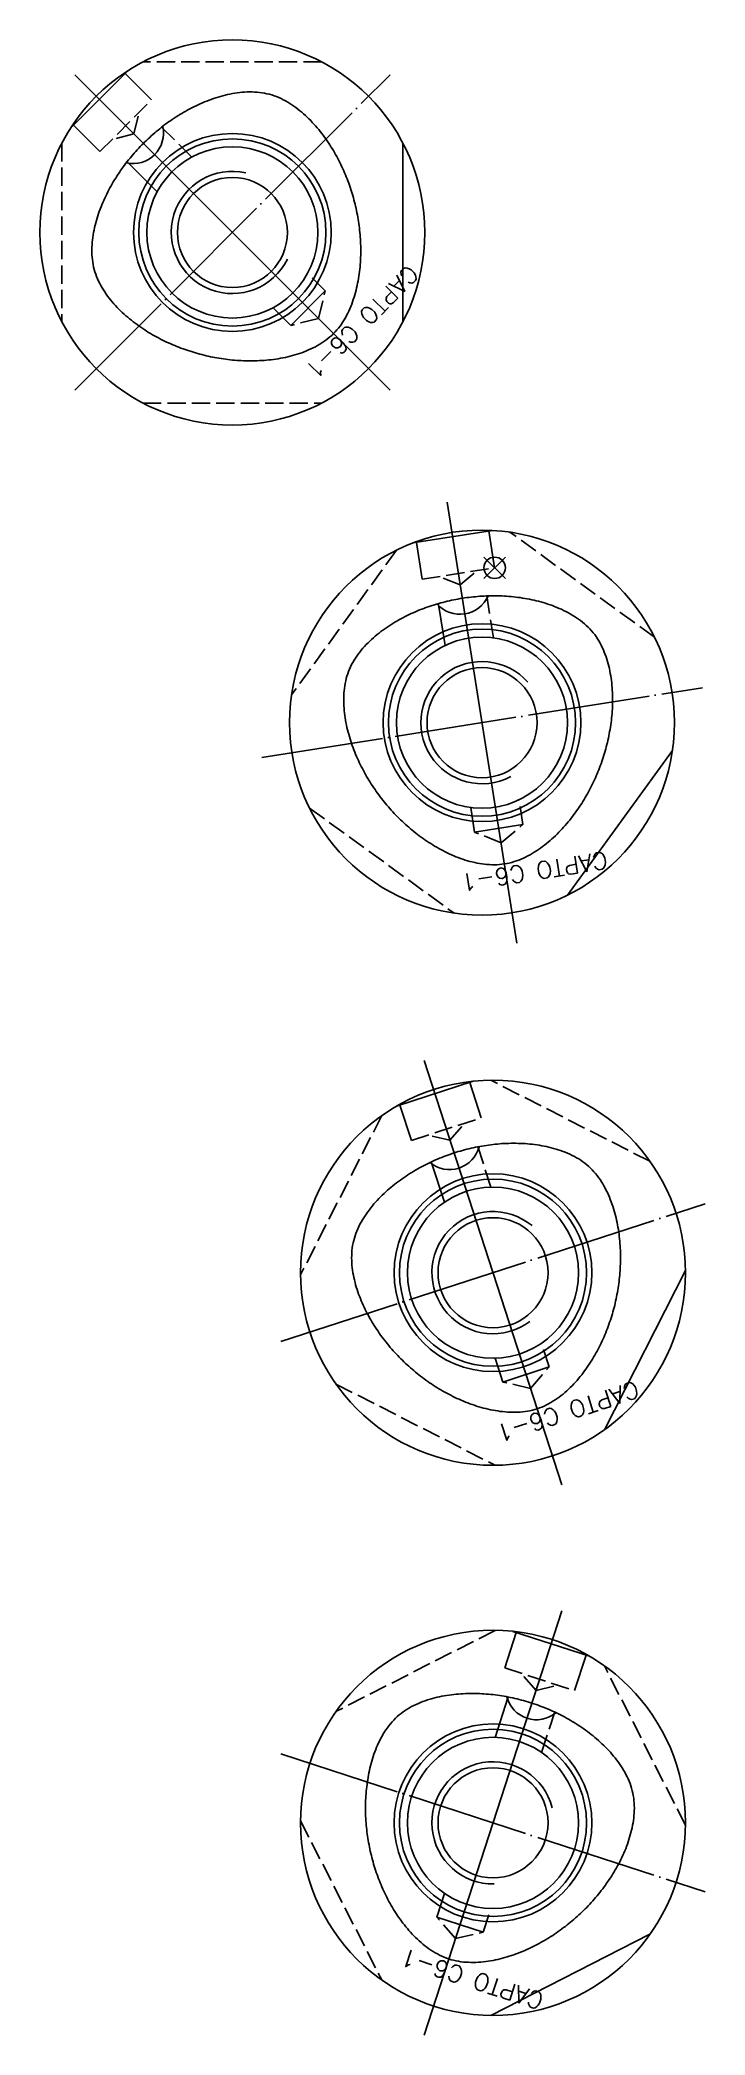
# Model space of a CAD drawing. Extents: x 180 to 289, y 463 to 789.
import ezdxf

# ---------------------------------------------------------------- set-up
doc = ezdxf.new("R2010")
doc.units = 0
doc.header["$MEASUREMENT"] = 0
doc.linetypes.add('CENTER', pattern=[22, 20, -1, 0, -1])
doc.linetypes.add('DASHED', pattern=[4, 3, -1])
doc.layers.get('0').update_dxf_attribs({"linetype": 'CONTINUOUS'})
doc.layers.add('$PARTREF_BOM', color=7, linetype='CONTINUOUS')
doc.styles.add('DAYUF', font='simplex', dxfattribs={"bigfont": 'dayuf'})
doc.styles.get("Standard").update_dxf_attribs({"font": 'txt.shx', "bigfont": 'chineset.shx'})

msp = doc.modelspace()

# ---------------------------------------------------------------- texts
at = {"color": 7, "linetype": 'CONTINUOUS', "style": 'DAYUF'}
for rotation, p in [(225, (240.67, 752.71)), (225, (240.67, 752.71)), (189, (273.03, 656.59)), (198, (277.86, 570.04)), (162, (263.05, 469.7))]:
    msp.add_text('CAPTO C6-1', height=2.8, rotation=rotation, dxfattribs=at).set_placement(p)

# ---------------------------------------------------------------- blocks, each defined once
blk = doc.blocks.new('PARTREF')
at = {"layer": '$PARTREF_BOM', "color": 2}
for p, q in [((-1.75, -1.75), (1.75, 1.75)), ((-1.75, 1.75), (1.75, -1.75))]:
    blk.add_line(p, q, dxfattribs=at)
blk.add_circle((0, 0), 1.75, dxfattribs=at)
at = {"layer": '$PARTREF_BOM', "color": 2, "flags": 1}
for tag, p in [('TAG5', (-16.09, -4.95)), ('TAG10', (-5.65, -5)), ('TAG15', (5.59, -4.74)), ('TAG4', (-16.09, -8.95)), ('TAG9', (-5.65, -9)), ('TAG14', (5.59, -8.74)), ('TAG3', (-16.09, -12.95)), ('TAG8', (-5.65, -13)), ('TAG13', (5.59, -12.74)), ('TAG2', (-16.09, -16.95)), ('TAG7', (-5.65, -17)), ('TAG12', (5.59, -16.74)), ('TAG1', (-16.09, -20.95)), ('TAG6', (-5.65, -21)), ('TAG11', (5.59, -20.74))]:
    blk.add_attdef(tag, p, '', height=2.5, dxfattribs=at)

# ---------------------------------------------------------------- linework, layer by layer
at = {"color": 7, "linetype": 'CONTINUOUS'}
for p, q in [((194.79, 784.28), (185.45, 774.94)), ((194.79, 784.28), (185.45, 774.94)), ((186.09, 783.64), (237.7, 732.02)), ((186.09, 783.64), (237.7, 732.02)), ((198.67, 779.54), (194.36, 783.85)), ((198.67, 779.54), (194.36, 783.85)), ((217.16, 780.61), (216.75, 780.68)), ((217.16, 780.61), (216.75, 780.68)), ((217.56, 780.53), (217.16, 780.61)), ((217.56, 780.53), (217.16, 780.61)), ((217.95, 780.43), (217.56, 780.53)), ((217.95, 780.43), (217.56, 780.53)), ((218.34, 780.32), (217.95, 780.43)), ((218.34, 780.32), (217.95, 780.43)), ((218.73, 780.19), (218.34, 780.32)), ((218.73, 780.19), (218.34, 780.32)), ((219.12, 780.05), (218.73, 780.19)), ((219.12, 780.05), (218.73, 780.19)), ((219.49, 779.89), (219.12, 780.05)), ((219.49, 779.89), (219.12, 780.05)), ((219.86, 779.72), (219.49, 779.89)), ((219.86, 779.72), (219.49, 779.89)), ((220.23, 779.54), (219.86, 779.72)), ((220.23, 779.54), (219.86, 779.72)), ((220.59, 779.35), (220.23, 779.54)), ((220.59, 779.35), (220.23, 779.54)), ((220.95, 779.15), (220.59, 779.35)), ((220.95, 779.15), (220.59, 779.35)), ((221.97, 778.49), (221.64, 778.72)), ((221.97, 778.49), (221.64, 778.72)), ((222.3, 778.25), (221.97, 778.49)), ((222.3, 778.25), (221.97, 778.49)), ((222.62, 778), (222.3, 778.25)), ((222.62, 778), (222.3, 778.25)), ((222.94, 777.75), (222.62, 778)), ((222.94, 777.75), (222.62, 778)), ((223.25, 777.49), (222.94, 777.75)), ((223.25, 777.49), (222.94, 777.75)), ((223.55, 777.23), (223.25, 777.49)), ((223.55, 777.23), (223.25, 777.49)), ((223.85, 776.96), (223.55, 777.23)), ((223.85, 776.96), (223.55, 777.23)), ((190.19, 771.05), (185.87, 775.37)), ((190.19, 771.05), (185.87, 775.37)), ((198.63, 773.63), (198.37, 773.39)), ((198.63, 773.63), (198.37, 773.39)), ((198.63, 773.63), (198.37, 773.39)), ((198.63, 773.63), (198.37, 773.39)), ((198.9, 773.87), (198.63, 773.63)), ((198.9, 773.87), (198.63, 773.63)), ((198.9, 773.87), (198.63, 773.63)), ((198.9, 773.87), (198.63, 773.63)), ((199.18, 774.11), (198.9, 773.87)), ((199.18, 774.11), (198.9, 773.87)), ((199.18, 774.11), (198.9, 773.87)), ((199.18, 774.11), (198.9, 773.87)), ((199.45, 774.34), (199.18, 774.11)), ((199.45, 774.34), (199.18, 774.11)), ((199.45, 774.34), (199.18, 774.11)), ((199.45, 774.34), (199.18, 774.11)), ((199.73, 774.57), (199.45, 774.34)), ((199.73, 774.57), (199.45, 774.34)), ((199.73, 774.57), (199.45, 774.34)), ((199.73, 774.57), (199.45, 774.34)), ((200.01, 774.8), (199.73, 774.57)), ((200.01, 774.8), (199.73, 774.57)), ((200.01, 774.8), (199.73, 774.57)), ((200.01, 774.8), (199.73, 774.57)), ((200.3, 775.03), (200.01, 774.8)), ((200.3, 775.03), (200.01, 774.8)), ((200.3, 775.03), (200.01, 774.8)), ((200.3, 775.03), (200.01, 774.8)), ((200.58, 775.25), (200.3, 775.03)), ((200.58, 775.25), (200.3, 775.03)), ((200.58, 775.25), (200.3, 775.03)), ((200.58, 775.25), (200.3, 775.03)), ((200.87, 775.47), (200.58, 775.25)), ((200.87, 775.47), (200.58, 775.25)), ((200.87, 775.47), (200.58, 775.25)), ((200.87, 775.47), (200.58, 775.25)), ((201.17, 775.69), (200.87, 775.47)), ((201.17, 775.69), (200.87, 775.47)), ((201.17, 775.69), (200.87, 775.47)), ((201.17, 775.69), (200.87, 775.47)), ((201.46, 775.9), (201.17, 775.69)), ((201.46, 775.9), (201.17, 775.69)), ((201.46, 775.9), (201.17, 775.69)), ((201.46, 775.9), (201.17, 775.69)), ((201.76, 776.11), (201.46, 775.9)), ((201.76, 776.11), (201.46, 775.9)), ((201.76, 776.11), (201.46, 775.9)), ((201.76, 776.11), (201.46, 775.9)), ((195.38, 770.27), (195.15, 769.99)), ((195.38, 770.27), (195.15, 769.99)), ((195.38, 770.27), (195.15, 769.99)), ((195.38, 770.27), (195.15, 769.99)), ((195.62, 770.55), (195.38, 770.27)), ((195.62, 770.55), (195.38, 770.27)), ((195.62, 770.55), (195.38, 770.27)), ((195.62, 770.55), (195.38, 770.27)), ((195.85, 770.82), (195.62, 770.55)), ((195.85, 770.82), (195.62, 770.55)), ((195.85, 770.82), (195.62, 770.55)), ((195.85, 770.82), (195.62, 770.55)), ((196.09, 771.09), (195.85, 770.82)), ((196.09, 771.09), (195.85, 770.82)), ((196.09, 771.09), (195.85, 770.82)), ((196.09, 771.09), (195.85, 770.82)), ((196.33, 771.36), (196.09, 771.09)), ((196.33, 771.36), (196.09, 771.09)), ((196.33, 771.36), (196.09, 771.09)), ((196.33, 771.36), (196.09, 771.09)), ((196.58, 771.62), (196.33, 771.36)), ((196.58, 771.62), (196.33, 771.36)), ((196.58, 771.62), (196.33, 771.36)), ((196.58, 771.62), (196.33, 771.36)), ((196.83, 771.88), (196.58, 771.62)), ((196.83, 771.88), (196.58, 771.62)), ((196.83, 771.88), (196.58, 771.62)), ((196.83, 771.88), (196.58, 771.62)), ((197.08, 772.14), (196.83, 771.88)), ((197.08, 772.14), (196.83, 771.88)), ((197.08, 772.14), (196.83, 771.88)), ((197.08, 772.14), (196.83, 771.88)), ((197.33, 772.4), (197.08, 772.14)), ((197.33, 772.4), (197.08, 772.14)), ((197.33, 772.4), (197.08, 772.14)), ((197.33, 772.4), (197.08, 772.14)), ((197.58, 772.65), (197.33, 772.4)), ((197.58, 772.65), (197.33, 772.4)), ((197.58, 772.65), (197.33, 772.4)), ((197.58, 772.65), (197.33, 772.4)), ((197.84, 772.9), (197.58, 772.65)), ((197.84, 772.9), (197.58, 772.65)), ((197.84, 772.9), (197.58, 772.65)), ((197.84, 772.9), (197.58, 772.65)), ((198.1, 773.15), (197.84, 772.9)), ((198.1, 773.15), (197.84, 772.9)), ((198.1, 773.15), (197.84, 772.9)), ((198.1, 773.15), (197.84, 772.9)), ((198.37, 773.39), (198.1, 773.15)), ((198.37, 773.39), (198.1, 773.15)), ((198.37, 773.39), (198.1, 773.15)), ((198.37, 773.39), (198.1, 773.15)), ((227.41, 772.81), (227.19, 773.12)), ((227.41, 772.81), (227.19, 773.12)), ((228.8, 770.57), (228.61, 770.89)), ((228.8, 770.57), (228.61, 770.89)), ((228.98, 770.24), (228.8, 770.57)), ((228.98, 770.24), (228.8, 770.57)), ((239.8, 743.21), (239.8, 772.45)), ((239.8, 743.21), (239.8, 772.45)), ((193, 767.05), (192.8, 766.73)), ((193, 767.05), (192.8, 766.73)), ((193.2, 767.35), (193, 767.05)), ((193.2, 767.35), (193, 767.05)), ((193.41, 767.66), (193.2, 767.35)), ((193.41, 767.66), (193.2, 767.35)), ((193.61, 767.96), (193.41, 767.66)), ((193.61, 767.96), (193.41, 767.66)), ((193.83, 768.26), (193.61, 767.96)), ((193.83, 768.26), (193.61, 767.96)), ((194.04, 768.56), (193.83, 768.26)), ((194.04, 768.56), (193.83, 768.26)), ((194.26, 768.85), (194.04, 768.56)), ((194.26, 768.85), (194.04, 768.56)), ((194.48, 769.14), (194.26, 768.85)), ((194.48, 769.14), (194.26, 768.85)), ((194.48, 769.14), (194.26, 768.85)), ((194.48, 769.14), (194.26, 768.85)), ((194.7, 769.43), (194.48, 769.14)), ((194.7, 769.43), (194.48, 769.14)), ((194.7, 769.43), (194.48, 769.14)), ((194.7, 769.43), (194.48, 769.14)), ((194.92, 769.71), (194.7, 769.43)), ((194.92, 769.71), (194.7, 769.43)), ((194.92, 769.71), (194.7, 769.43)), ((194.92, 769.71), (194.7, 769.43)), ((199.58, 764.49), (194.79, 769.28)), ((199.58, 764.49), (194.79, 769.28)), ((195.15, 769.99), (194.92, 769.71)), ((195.15, 769.99), (194.92, 769.71)), ((195.15, 769.99), (194.92, 769.71)), ((195.15, 769.99), (194.92, 769.71)), ((229.15, 769.91), (228.98, 770.24)), ((229.15, 769.91), (228.98, 770.24)), ((229.33, 769.59), (229.15, 769.91)), ((229.33, 769.59), (229.15, 769.91)), ((229.49, 769.26), (229.33, 769.59)), ((229.49, 769.26), (229.33, 769.59)), ((229.65, 768.93), (229.49, 769.26)), ((229.65, 768.93), (229.49, 769.26)), ((229.81, 768.59), (229.65, 768.93)), ((229.81, 768.59), (229.65, 768.93)), ((229.97, 768.26), (229.81, 768.59)), ((229.81, 768.59), (229.97, 768.26)), ((229.97, 768.26), (229.81, 768.59)), ((229.81, 768.59), (229.97, 768.26)), ((230.12, 767.93), (229.97, 768.26)), ((229.97, 768.26), (230.12, 767.93)), ((230.12, 767.93), (229.97, 768.26)), ((229.97, 768.26), (230.12, 767.93)), ((230.26, 767.59), (230.12, 767.93)), ((230.12, 767.93), (230.26, 767.59)), ((230.26, 767.59), (230.12, 767.93)), ((230.12, 767.93), (230.26, 767.59)), ((230.4, 767.26), (230.26, 767.59)), ((230.4, 767.26), (230.26, 767.59)), ((230.4, 767.26), (230.26, 767.59)), ((230.4, 767.26), (230.26, 767.59)), ((230.54, 766.92), (230.4, 767.26)), ((230.54, 766.92), (230.4, 767.26)), ((230.4, 767.26), (230.54, 766.92)), ((230.54, 766.92), (230.4, 767.26)), ((230.54, 766.92), (230.4, 767.26)), ((230.4, 767.26), (230.54, 766.92)), ((192.41, 766.1), (192.22, 765.78)), ((192.41, 766.1), (192.22, 765.78)), ((192.6, 766.42), (192.41, 766.1)), ((192.6, 766.42), (192.41, 766.1)), ((192.8, 766.73), (192.6, 766.42)), ((192.8, 766.73), (192.6, 766.42)), ((230.67, 766.59), (230.54, 766.92)), ((230.67, 766.59), (230.54, 766.92)), ((230.54, 766.92), (230.67, 766.59)), ((230.67, 766.59), (230.54, 766.92)), ((230.67, 766.59), (230.54, 766.92)), ((230.54, 766.92), (230.67, 766.59)), ((230.8, 766.25), (230.67, 766.59)), ((230.8, 766.25), (230.67, 766.59)), ((230.67, 766.59), (230.8, 766.25)), ((230.8, 766.25), (230.67, 766.59)), ((230.8, 766.25), (230.67, 766.59)), ((230.67, 766.59), (230.8, 766.25)), ((230.93, 765.91), (230.8, 766.25)), ((230.93, 765.91), (230.8, 766.25)), ((230.8, 766.25), (230.93, 765.91)), ((230.93, 765.91), (230.8, 766.25)), ((230.93, 765.91), (230.8, 766.25)), ((230.8, 766.25), (230.93, 765.91)), ((231.05, 765.57), (230.93, 765.91)), ((231.05, 765.57), (230.93, 765.91)), ((230.93, 765.91), (231.05, 765.57)), ((231.05, 765.57), (230.93, 765.91)), ((231.05, 765.57), (230.93, 765.91)), ((230.93, 765.91), (231.05, 765.57)), ((231.17, 765.23), (231.05, 765.57)), ((231.17, 765.23), (231.05, 765.57)), ((231.05, 765.57), (231.17, 765.23)), ((231.17, 765.23), (231.05, 765.57)), ((231.17, 765.23), (231.05, 765.57)), ((231.05, 765.57), (231.17, 765.23)), ((231.28, 764.88), (231.17, 765.23)), ((231.28, 764.88), (231.17, 765.23)), ((231.17, 765.23), (231.28, 764.88)), ((231.28, 764.88), (231.17, 765.23)), ((231.28, 764.88), (231.17, 765.23)), ((231.17, 765.23), (231.28, 764.88)), ((231.39, 764.54), (231.28, 764.88)), ((231.39, 764.54), (231.28, 764.88)), ((231.28, 764.88), (231.39, 764.54)), ((231.39, 764.54), (231.28, 764.88)), ((231.39, 764.54), (231.28, 764.88)), ((231.28, 764.88), (231.39, 764.54)), ((231.5, 764.2), (231.39, 764.54)), ((231.5, 764.2), (231.39, 764.54)), ((231.39, 764.54), (231.5, 764.2)), ((231.5, 764.2), (231.39, 764.54)), ((231.5, 764.2), (231.39, 764.54)), ((231.39, 764.54), (231.5, 764.2)), ((231.6, 763.85), (231.5, 764.2)), ((231.6, 763.85), (231.5, 764.2)), ((231.5, 764.2), (231.6, 763.85)), ((231.6, 763.85), (231.5, 764.2)), ((231.6, 763.85), (231.5, 764.2)), ((231.5, 764.2), (231.6, 763.85)), ((231.7, 763.51), (231.6, 763.85)), ((231.7, 763.51), (231.6, 763.85)), ((231.6, 763.85), (231.7, 763.51)), ((231.7, 763.51), (231.6, 763.85)), ((231.7, 763.51), (231.6, 763.85)), ((231.6, 763.85), (231.7, 763.51)), ((231.79, 763.16), (231.7, 763.51)), ((231.79, 763.16), (231.7, 763.51)), ((231.7, 763.51), (231.79, 763.16)), ((231.79, 763.16), (231.7, 763.51)), ((231.79, 763.16), (231.7, 763.51)), ((231.7, 763.51), (231.79, 763.16)), ((231.88, 762.81), (231.79, 763.16)), ((231.88, 762.81), (231.79, 763.16)), ((231.79, 763.16), (231.88, 762.81)), ((231.88, 762.81), (231.79, 763.16)), ((231.88, 762.81), (231.79, 763.16)), ((231.79, 763.16), (231.88, 762.81)), ((231.97, 762.46), (231.88, 762.81)), ((231.97, 762.46), (231.88, 762.81)), ((231.88, 762.81), (231.97, 762.46)), ((231.97, 762.46), (231.88, 762.81)), ((231.97, 762.46), (231.88, 762.81)), ((231.88, 762.81), (231.97, 762.46)), ((232.06, 762.11), (231.97, 762.46)), ((232.06, 762.11), (231.97, 762.46)), ((231.97, 762.46), (232.06, 762.11)), ((232.06, 762.11), (231.97, 762.46)), ((232.06, 762.11), (231.97, 762.46)), ((231.97, 762.46), (232.06, 762.11)), ((232.14, 761.76), (232.06, 762.11)), ((232.14, 761.76), (232.06, 762.11)), ((232.06, 762.11), (232.14, 761.76)), ((232.14, 761.76), (232.06, 762.11)), ((232.14, 761.76), (232.06, 762.11)), ((232.06, 762.11), (232.14, 761.76)), ((232.21, 761.41), (232.14, 761.76)), ((232.21, 761.41), (232.14, 761.76)), ((232.14, 761.76), (232.21, 761.41)), ((232.21, 761.41), (232.14, 761.76)), ((232.21, 761.41), (232.14, 761.76)), ((232.14, 761.76), (232.21, 761.41)), ((232.28, 761.06), (232.21, 761.41)), ((232.28, 761.06), (232.21, 761.41)), ((232.21, 761.41), (232.28, 761.06)), ((232.28, 761.06), (232.21, 761.41)), ((232.28, 761.06), (232.21, 761.41)), ((232.21, 761.41), (232.28, 761.06)), ((232.35, 760.7), (232.28, 761.06)), ((232.35, 760.7), (232.28, 761.06)), ((232.28, 761.06), (232.35, 760.7)), ((232.35, 760.7), (232.28, 761.06)), ((232.35, 760.7), (232.28, 761.06)), ((232.28, 761.06), (232.35, 760.7)), ((232.42, 760.35), (232.35, 760.7)), ((232.42, 760.35), (232.35, 760.7)), ((232.35, 760.7), (232.42, 760.35)), ((232.42, 760.35), (232.35, 760.7)), ((232.42, 760.35), (232.35, 760.7)), ((232.35, 760.7), (232.42, 760.35)), ((189.12, 757.43), (189.06, 757.03)), ((189.12, 757.43), (189.06, 757.03)), ((189.19, 757.83), (189.12, 757.43)), ((189.19, 757.83), (189.12, 757.43)), ((189.26, 758.22), (189.19, 757.83)), ((189.26, 758.22), (189.19, 757.83)), ((189.35, 758.62), (189.26, 758.22)), ((189.35, 758.62), (189.26, 758.22)), ((232.48, 759.99), (232.42, 760.35)), ((232.48, 759.99), (232.42, 760.35)), ((232.42, 760.35), (232.48, 759.99)), ((232.48, 759.99), (232.42, 760.35)), ((232.48, 759.99), (232.42, 760.35)), ((232.42, 760.35), (232.48, 759.99)), ((232.54, 759.63), (232.48, 759.99)), ((232.54, 759.63), (232.48, 759.99)), ((232.48, 759.99), (232.54, 759.63)), ((232.54, 759.63), (232.48, 759.99)), ((232.54, 759.63), (232.48, 759.99)), ((232.48, 759.99), (232.54, 759.63)), ((232.59, 759.28), (232.54, 759.63)), ((232.59, 759.28), (232.54, 759.63)), ((232.54, 759.63), (232.59, 759.28)), ((232.59, 759.28), (232.54, 759.63)), ((232.59, 759.28), (232.54, 759.63)), ((232.54, 759.63), (232.59, 759.28)), ((232.64, 758.92), (232.59, 759.28)), ((232.64, 758.92), (232.59, 759.28)), ((232.59, 759.28), (232.64, 758.92)), ((232.64, 758.92), (232.59, 759.28)), ((232.64, 758.92), (232.59, 759.28)), ((232.59, 759.28), (232.64, 758.92)), ((232.68, 758.56), (232.64, 758.92)), ((232.68, 758.56), (232.64, 758.92)), ((232.64, 758.92), (232.68, 758.56)), ((232.68, 758.56), (232.64, 758.92)), ((232.68, 758.56), (232.64, 758.92)), ((232.64, 758.92), (232.68, 758.56)), ((232.72, 758.19), (232.68, 758.56)), ((232.72, 758.19), (232.68, 758.56)), ((232.68, 758.56), (232.72, 758.19)), ((232.72, 758.19), (232.68, 758.56)), ((232.72, 758.19), (232.68, 758.56)), ((232.68, 758.56), (232.72, 758.19)), ((232.76, 757.83), (232.72, 758.19)), ((232.76, 757.83), (232.72, 758.19)), ((232.72, 758.19), (232.76, 757.83)), ((232.76, 757.83), (232.72, 758.19)), ((232.76, 757.83), (232.72, 758.19)), ((232.72, 758.19), (232.76, 757.83)), ((232.79, 757.46), (232.76, 757.83)), ((232.79, 757.46), (232.76, 757.83)), ((232.76, 757.83), (232.79, 757.46)), ((232.79, 757.46), (232.76, 757.83)), ((232.79, 757.46), (232.76, 757.83)), ((232.76, 757.83), (232.79, 757.46)), ((232.79, 757.46), (232.82, 757.1)), ((232.79, 757.46), (232.82, 757.1)), ((188.92, 755.41), (188.91, 755.01)), ((188.92, 755.41), (188.91, 755.01)), ((188.91, 755.01), (188.91, 754.6)), ((188.91, 755.01), (188.91, 754.6)), ((188.91, 754.6), (188.92, 754.19)), ((188.91, 754.6), (188.92, 754.19)), ((188.94, 755.82), (188.92, 755.41)), ((188.94, 755.82), (188.92, 755.41)), ((188.92, 754.19), (188.95, 753.78)), ((188.92, 754.19), (188.95, 753.78)), ((188.97, 756.23), (188.94, 755.82)), ((188.97, 756.23), (188.94, 755.82)), ((189.01, 756.63), (188.97, 756.23)), ((189.01, 756.63), (188.97, 756.23)), ((189.06, 757.03), (189.01, 756.63)), ((189.06, 757.03), (189.01, 756.63)), ((232.82, 757.1), (232.85, 756.73)), ((232.82, 757.1), (232.85, 756.73)), ((232.85, 756.73), (232.87, 756.36)), ((232.85, 756.73), (232.87, 756.36)), ((232.87, 756.36), (232.88, 755.99)), ((232.87, 756.36), (232.88, 755.99)), ((232.88, 755.99), (232.9, 755.62)), ((232.88, 755.99), (232.9, 755.62)), ((232.9, 755.62), (232.9, 755.25)), ((232.9, 755.62), (232.9, 755.25)), ((232.9, 755.25), (232.91, 754.88)), ((232.9, 755.25), (232.91, 754.88)), ((188.95, 753.78), (188.99, 753.38)), ((188.95, 753.78), (188.99, 753.38)), ((188.99, 753.38), (189.04, 752.97)), ((188.99, 753.38), (189.04, 752.97)), ((189.04, 752.97), (189.11, 752.57)), ((189.04, 752.97), (189.11, 752.57)), ((189.11, 752.57), (189.19, 752.17)), ((189.11, 752.57), (189.19, 752.17)), ((189.19, 752.17), (189.29, 751.77)), ((189.19, 752.17), (189.29, 751.77)), ((189.29, 751.77), (189.41, 751.38)), ((189.29, 751.77), (189.41, 751.38)), ((189.41, 751.38), (189.53, 750.99)), ((189.41, 751.38), (189.53, 750.99)), ((189.53, 750.99), (189.68, 750.61)), ((189.53, 750.99), (189.68, 750.61)), ((227.1, 748.28), (221.44, 742.63)), ((227.1, 748.28), (221.44, 742.63)), ((221.44, 742.63), (218.55, 745.51)), ((221.44, 742.63), (218.55, 745.51)), ((247.04, 713.69), (258.46, 641.59)), ((254.46, 709.09), (241.41, 707.03)), ((254.82, 702.97), (253.86, 709)), ((242.96, 701.1), (242.01, 707.12)), ((241.85, 695.78), (241.51, 695.63)), ((242.2, 695.93), (241.85, 695.78)), ((242.54, 696.07), (242.2, 695.93)), ((242.88, 696.2), (242.54, 696.07)), ((243.23, 696.33), (242.88, 696.2)), ((243.57, 696.46), (243.23, 696.33)), ((243.92, 696.58), (243.57, 696.46)), ((244.27, 696.7), (243.92, 696.58)), ((244.62, 696.81), (244.27, 696.7)), ((244.96, 696.92), (244.62, 696.81)), ((245.31, 697.03), (244.96, 696.92)), ((245.31, 697.03), (244.96, 696.92)), ((245.66, 697.13), (245.31, 697.03)), ((245.66, 697.13), (245.31, 697.03)), ((246.71, 690.26), (245.65, 696.95)), ((246.01, 697.23), (245.66, 697.13)), ((246.01, 697.23), (245.66, 697.13)), ((246.36, 697.32), (246.01, 697.23)), ((246.36, 697.32), (246.01, 697.23)), ((246.71, 697.41), (246.36, 697.32)), ((246.71, 697.41), (246.36, 697.32)), ((247.06, 697.5), (246.71, 697.41)), ((247.06, 697.5), (246.71, 697.41)), ((247.41, 697.58), (247.06, 697.5)), ((247.41, 697.58), (247.06, 697.5)), ((247.76, 697.66), (247.41, 697.58)), ((247.76, 697.66), (247.41, 697.58)), ((248.12, 697.73), (247.76, 697.66)), ((248.12, 697.73), (247.76, 697.66)), ((248.47, 697.8), (248.12, 697.73)), ((248.47, 697.8), (248.12, 697.73)), ((248.82, 697.86), (248.47, 697.8)), ((248.82, 697.86), (248.47, 697.8)), ((249.18, 697.93), (248.82, 697.86)), ((249.18, 697.93), (248.82, 697.86)), ((249.53, 697.98), (249.18, 697.93)), ((249.53, 697.98), (249.18, 697.93)), ((249.89, 698.04), (249.53, 697.98)), ((249.89, 698.04), (249.53, 697.98)), ((250.24, 698.09), (249.89, 698.04)), ((250.24, 698.09), (249.89, 698.04)), ((250.6, 698.14), (250.24, 698.09)), ((250.6, 698.14), (250.24, 698.09)), ((250.96, 698.18), (250.6, 698.14)), ((250.96, 698.18), (250.6, 698.14)), ((251.32, 698.22), (250.96, 698.18)), ((251.32, 698.22), (250.96, 698.18)), ((251.67, 698.25), (251.32, 698.22)), ((251.67, 698.25), (251.32, 698.22)), ((252.03, 698.28), (251.67, 698.25)), ((252.03, 698.28), (251.67, 698.25)), ((252.39, 698.31), (252.03, 698.28)), ((252.39, 698.31), (252.03, 698.28)), ((252.75, 698.33), (252.39, 698.31)), ((252.75, 698.33), (252.39, 698.31)), ((253.12, 698.35), (252.75, 698.33)), ((253.12, 698.35), (252.75, 698.33)), ((253.48, 698.37), (253.12, 698.35)), ((253.48, 698.37), (253.12, 698.35)), ((253.84, 698.38), (253.48, 698.37)), ((253.84, 698.38), (253.48, 698.37)), ((254.21, 698.39), (253.84, 698.38)), ((254.21, 698.39), (253.84, 698.38)), ((254.57, 698.39), (254.21, 698.39)), ((254.57, 698.39), (254.21, 698.39)), ((254.94, 698.39), (254.57, 698.39)), ((254.94, 698.39), (254.57, 698.39)), ((255.3, 698.38), (254.94, 698.39)), ((255.3, 698.38), (254.94, 698.39)), ((270.4, 692.98), (270.12, 693.27)), ((270.68, 692.68), (270.4, 692.98)), ((270.94, 692.36), (270.68, 692.68)), ((271.19, 692.04), (270.94, 692.36)), ((271.43, 691.71), (271.19, 692.04)), ((232.5, 688.87), (232.26, 688.54)), ((232.74, 689.19), (232.5, 688.87)), ((233, 689.51), (232.74, 689.19)), ((233.26, 689.82), (233, 689.51)), ((233.53, 690.12), (233.26, 689.82)), ((233.81, 690.42), (233.53, 690.12)), ((234.1, 690.7), (233.81, 690.42)), ((234.38, 690.99), (234.1, 690.7)), ((234.68, 691.26), (234.38, 690.99)), ((234.98, 691.53), (234.68, 691.26)), ((271.66, 691.37), (271.43, 691.71)), ((271.87, 691.02), (271.66, 691.37)), ((272.07, 690.67), (271.87, 691.02)), ((272.26, 690.31), (272.07, 690.67)), ((272.44, 689.94), (272.26, 690.31)), ((272.61, 689.57), (272.44, 689.94)), ((273.05, 688.43), (272.91, 688.81)), ((230.77, 685.64), (230.65, 685.25)), ((230.91, 686.02), (230.77, 685.64)), ((231.06, 686.4), (230.91, 686.02)), ((231.23, 686.78), (231.06, 686.4)), ((231.41, 687.14), (231.23, 686.78)), ((231.61, 687.5), (231.41, 687.14)), ((231.81, 687.85), (231.61, 687.5)), ((232.03, 688.2), (231.81, 687.85)), ((232.26, 688.54), (232.03, 688.2)), ((273.17, 688.04), (273.05, 688.43)), ((273.29, 687.65), (273.17, 688.04)), ((273.4, 687.27), (273.29, 687.65)), ((273.5, 686.87), (273.4, 687.27)), ((273.59, 686.48), (273.5, 686.87)), ((273.67, 686.09), (273.59, 686.48)), ((230.65, 685.25), (230.53, 684.86)), ((274.11, 680.64), (274.12, 681.02)), ((273.51, 675.46), (273.58, 675.82)), ((273.58, 675.82), (273.51, 675.46)), ((273.58, 675.82), (273.64, 676.18)), ((273.64, 676.18), (273.71, 676.54)), ((273.71, 676.54), (273.77, 676.9)), ((273.77, 676.9), (273.82, 677.27)), ((273.82, 677.27), (273.87, 677.64)), ((273.87, 677.64), (273.92, 678.01)), ((273.92, 678.01), (273.96, 678.38)), ((266.73, 649.41), (283.92, 673.07)), ((272.69, 672.3), (272.8, 672.64)), ((272.69, 672.3), (272.8, 672.64)), ((272.8, 672.64), (272.69, 672.3)), ((272.8, 672.64), (272.9, 672.99)), ((272.8, 672.64), (272.9, 672.99)), ((272.9, 672.99), (272.8, 672.64)), ((272.9, 672.99), (273, 673.34)), ((272.9, 672.99), (273, 673.34)), ((273, 673.34), (272.9, 672.99)), ((273, 673.34), (273.09, 673.69)), ((273, 673.34), (273.09, 673.69)), ((273.09, 673.69), (273, 673.34)), ((273.09, 673.69), (273.18, 674.04)), ((273.09, 673.69), (273.18, 674.04)), ((273.18, 674.04), (273.09, 673.69)), ((273.18, 674.04), (273.27, 674.39)), ((273.18, 674.04), (273.27, 674.39)), ((273.27, 674.39), (273.18, 674.04)), ((273.27, 674.39), (273.35, 674.74)), ((273.27, 674.39), (273.35, 674.74)), ((273.35, 674.74), (273.43, 675.1)), ((273.43, 675.1), (273.35, 674.74)), ((273.43, 675.1), (273.51, 675.46)), ((273.51, 675.46), (273.43, 675.1)), ((271.44, 668.92), (271.58, 669.26)), ((271.44, 668.92), (271.58, 669.26)), ((271.58, 669.26), (271.44, 668.92)), ((271.58, 669.26), (271.72, 669.59)), ((271.58, 669.26), (271.72, 669.59)), ((271.72, 669.59), (271.58, 669.26)), ((271.72, 669.59), (271.86, 669.92)), ((271.72, 669.59), (271.86, 669.92)), ((271.86, 669.92), (271.72, 669.59)), ((271.86, 669.92), (271.99, 670.26)), ((271.86, 669.92), (271.99, 670.26)), ((271.99, 670.26), (271.86, 669.92)), ((271.99, 670.26), (272.11, 670.59)), ((271.99, 670.26), (272.11, 670.59)), ((272.11, 670.59), (271.99, 670.26)), ((272.11, 670.59), (272.24, 670.93)), ((272.11, 670.59), (272.24, 670.93)), ((272.24, 670.93), (272.11, 670.59)), ((272.24, 670.93), (272.36, 671.27)), ((272.24, 670.93), (272.36, 671.27)), ((272.36, 671.27), (272.24, 670.93)), ((272.36, 671.27), (272.47, 671.61)), ((272.36, 671.27), (272.47, 671.61)), ((272.47, 671.61), (272.36, 671.27)), ((272.47, 671.61), (272.59, 671.95)), ((272.47, 671.61), (272.59, 671.95)), ((272.59, 671.95), (272.47, 671.61)), ((272.59, 671.95), (272.69, 672.3)), ((272.59, 671.95), (272.69, 672.3)), ((272.69, 672.3), (272.59, 671.95)), ((269.82, 665.69), (270, 666.01)), ((269.82, 665.69), (270, 666.01)), ((270, 666.01), (269.82, 665.69)), ((270, 666.01), (270.17, 666.33)), ((270, 666.01), (270.17, 666.33)), ((270.17, 666.33), (270, 666.01)), ((270.17, 666.33), (270.35, 666.65)), ((270.17, 666.33), (270.35, 666.65)), ((270.35, 666.65), (270.17, 666.33)), ((270.35, 666.65), (270.51, 666.97)), ((270.35, 666.65), (270.51, 666.97)), ((270.51, 666.97), (270.35, 666.65)), ((270.51, 666.97), (270.68, 667.29)), ((270.51, 666.97), (270.68, 667.29)), ((270.68, 667.29), (270.51, 666.97)), ((270.68, 667.29), (270.84, 667.61)), ((270.68, 667.29), (270.84, 667.61)), ((270.84, 667.61), (270.68, 667.29)), ((270.84, 667.61), (270.99, 667.94)), ((270.84, 667.61), (270.99, 667.94)), ((270.99, 667.94), (270.84, 667.61)), ((270.99, 667.94), (271.15, 668.27)), ((270.99, 667.94), (271.15, 668.27)), ((271.15, 668.27), (270.99, 667.94)), ((271.15, 668.27), (271.3, 668.6)), ((271.15, 668.27), (271.3, 668.6)), ((271.3, 668.6), (271.15, 668.27)), ((271.3, 668.6), (271.44, 668.92)), ((271.3, 668.6), (271.44, 668.92)), ((271.44, 668.92), (271.3, 668.6)), ((251.54, 659.73), (250.9, 663.76)), ((268.23, 663.2), (268.02, 662.9)), ((268.45, 663.51), (268.23, 663.2)), ((268.66, 663.82), (268.45, 663.51)), ((268.86, 664.12), (268.66, 663.82)), ((269.06, 664.43), (268.86, 664.12)), ((269.26, 664.75), (269.06, 664.43)), ((269.45, 665.06), (269.26, 664.75)), ((269.45, 665.06), (269.64, 665.37)), ((269.45, 665.06), (269.64, 665.37)), ((269.64, 665.37), (269.45, 665.06)), ((269.64, 665.37), (269.82, 665.69)), ((269.64, 665.37), (269.82, 665.69)), ((269.82, 665.69), (269.64, 665.37)), ((259.44, 660.98), (251.54, 659.73)), ((243.27, 622.37), (265.83, 552.94)), ((251.31, 618.99), (238.75, 614.91)), ((252.62, 613), (250.74, 618.8)), ((241.21, 609.29), (239.32, 615.09)), ((247.84, 607.14), (247.5, 607.02)), ((247.84, 607.14), (247.5, 607.02)), ((248.18, 607.25), (247.84, 607.14)), ((248.18, 607.25), (247.84, 607.14)), ((248.52, 607.36), (248.18, 607.25)), ((248.52, 607.36), (248.18, 607.25)), ((248.87, 607.46), (248.52, 607.36)), ((248.87, 607.46), (248.52, 607.36)), ((249.21, 607.56), (248.87, 607.46)), ((249.21, 607.56), (248.87, 607.46)), ((249.56, 607.66), (249.21, 607.56)), ((249.56, 607.66), (249.21, 607.56)), ((249.91, 607.76), (249.56, 607.66)), ((249.91, 607.76), (249.56, 607.66)), ((250.26, 607.85), (249.91, 607.76)), ((250.26, 607.85), (249.91, 607.76)), ((250.61, 607.94), (250.26, 607.85)), ((250.61, 607.94), (250.26, 607.85)), ((250.96, 608.02), (250.61, 607.94)), ((250.96, 608.02), (250.61, 607.94)), ((251.31, 608.1), (250.96, 608.02)), ((251.31, 608.1), (250.96, 608.02)), ((251.66, 608.17), (251.31, 608.1)), ((251.66, 608.17), (251.31, 608.1)), ((252.02, 608.25), (251.66, 608.17)), ((252.02, 608.25), (251.66, 608.17)), ((252.38, 608.31), (252.02, 608.25)), ((252.38, 608.31), (252.02, 608.25)), ((252.73, 608.38), (252.38, 608.31)), ((252.73, 608.38), (252.38, 608.31)), ((253.09, 608.44), (252.73, 608.38)), ((253.09, 608.44), (252.73, 608.38)), ((253.46, 608.49), (253.09, 608.44)), ((253.46, 608.49), (253.09, 608.44)), ((253.82, 608.55), (253.46, 608.49)), ((253.82, 608.55), (253.46, 608.49)), ((240.94, 603.87), (240.63, 603.67)), ((241.26, 604.07), (240.94, 603.87)), ((241.58, 604.26), (241.26, 604.07)), ((241.89, 604.45), (241.58, 604.26)), ((242.22, 604.63), (241.89, 604.45)), ((242.54, 604.81), (242.22, 604.63)), ((242.86, 604.98), (242.54, 604.81)), ((243.18, 605.16), (242.86, 604.98)), ((243.51, 605.32), (243.18, 605.16)), ((243.83, 605.49), (243.51, 605.32)), ((244.16, 605.64), (243.83, 605.49)), ((244.16, 605.64), (243.83, 605.49)), ((244.49, 605.8), (244.16, 605.64)), ((244.49, 605.8), (244.16, 605.64)), ((244.82, 605.95), (244.49, 605.8)), ((244.82, 605.95), (244.49, 605.8)), ((246.6, 599.18), (244.51, 605.62)), ((245.15, 606.1), (244.82, 605.95)), ((245.15, 606.1), (244.82, 605.95)), ((245.48, 606.24), (245.15, 606.1)), ((245.48, 606.24), (245.15, 606.1)), ((245.82, 606.38), (245.48, 606.24)), ((245.82, 606.38), (245.48, 606.24)), ((246.15, 606.51), (245.82, 606.38)), ((246.15, 606.51), (245.82, 606.38)), ((246.49, 606.65), (246.15, 606.51)), ((246.49, 606.65), (246.15, 606.51)), ((246.82, 606.77), (246.49, 606.65)), ((246.82, 606.77), (246.49, 606.65)), ((247.16, 606.9), (246.82, 606.77)), ((247.16, 606.9), (246.82, 606.77)), ((247.5, 607.02), (247.16, 606.9)), ((247.5, 607.02), (247.16, 606.9)), ((269.58, 605.57), (269.25, 605.81)), ((269.9, 605.31), (269.58, 605.57)), ((270.21, 605.05), (269.9, 605.31)), ((270.5, 604.77), (270.21, 605.05)), ((270.79, 604.48), (270.5, 604.77)), ((271.07, 604.18), (270.79, 604.48)), ((271.33, 603.87), (271.07, 604.18)), ((271.59, 603.55), (271.33, 603.87)), ((271.83, 603.22), (271.59, 603.55)), ((272.07, 602.89), (271.83, 603.22)), ((272.29, 602.54), (272.07, 602.89)), ((272.9, 601.49), (272.71, 601.85)), ((273.09, 601.13), (272.9, 601.49)), ((273.26, 600.76), (273.09, 601.13)), ((273.43, 600.39), (273.26, 600.76)), ((233.84, 597.31), (233.61, 596.98)), ((234.07, 597.64), (233.84, 597.31)), ((234.32, 597.97), (234.07, 597.64)), ((234.56, 598.28), (234.32, 597.97)), ((234.82, 598.59), (234.56, 598.28)), ((273.59, 600.02), (273.43, 600.39)), ((273.74, 599.65), (273.59, 600.02)), ((273.89, 599.28), (273.74, 599.65)), ((232.12, 594.09), (231.98, 593.7)), ((232.26, 594.47), (232.12, 594.09)), ((232.43, 594.84), (232.26, 594.47)), ((232.6, 595.21), (232.43, 594.84)), ((232.78, 595.58), (232.6, 595.21)), ((232.98, 595.94), (232.78, 595.58)), ((233.18, 596.29), (232.98, 595.94)), ((233.39, 596.64), (233.18, 596.29)), ((233.61, 596.98), (233.39, 596.64)), ((275.17, 593.96), (275.12, 594.34)), ((231.52, 591.72), (231.47, 591.31)), ((231.58, 592.12), (231.52, 591.72)), ((231.66, 592.52), (231.58, 592.12)), ((231.75, 592.92), (231.66, 592.52)), ((231.86, 593.31), (231.75, 592.92)), ((231.98, 593.7), (231.86, 593.31)), ((275.39, 591.33), (275.37, 591.7)), ((275.4, 590.96), (275.39, 591.33)), ((275.41, 590.59), (275.4, 590.96)), ((272.77, 561.96), (286.05, 588.02)), ((275.29, 587.29), (275.32, 587.66)), ((275.29, 587.29), (275.32, 587.66)), ((275.32, 587.66), (275.29, 587.29)), ((275.32, 587.66), (275.34, 588.02)), ((275.32, 587.66), (275.34, 588.02)), ((275.34, 588.02), (275.37, 588.38)), ((275.37, 588.38), (275.34, 588.02)), ((275.37, 588.38), (275.38, 588.75)), ((275.38, 588.75), (275.37, 588.38)), ((275.38, 588.75), (275.4, 589.11)), ((275.4, 589.11), (275.38, 588.75)), ((275.4, 589.11), (275.41, 589.48)), ((275.41, 590.22), (275.41, 590.59)), ((275.41, 589.85), (275.41, 590.22)), ((275.41, 589.48), (275.41, 589.85)), ((274.84, 584.08), (274.9, 584.43)), ((274.84, 584.08), (274.9, 584.43)), ((274.9, 584.43), (274.84, 584.08)), ((274.9, 584.43), (274.97, 584.79)), ((274.9, 584.43), (274.97, 584.79)), ((274.97, 584.79), (274.9, 584.43)), ((274.97, 584.79), (275.02, 585.14)), ((274.97, 584.79), (275.02, 585.14)), ((275.02, 585.14), (274.97, 584.79)), ((275.02, 585.14), (275.08, 585.5)), ((275.02, 585.14), (275.08, 585.5)), ((275.08, 585.5), (275.02, 585.14)), ((275.08, 585.5), (275.13, 585.86)), ((275.08, 585.5), (275.13, 585.86)), ((275.13, 585.86), (275.08, 585.5)), ((275.13, 585.86), (275.17, 586.21)), ((275.13, 585.86), (275.17, 586.21)), ((275.17, 586.21), (275.13, 585.86)), ((275.17, 586.21), (275.22, 586.57)), ((275.17, 586.21), (275.22, 586.57)), ((275.22, 586.57), (275.17, 586.21)), ((275.22, 586.57), (275.25, 586.93)), ((275.22, 586.57), (275.25, 586.93)), ((275.25, 586.93), (275.22, 586.57)), ((275.25, 586.93), (275.29, 587.29)), ((275.25, 586.93), (275.29, 587.29)), ((275.29, 587.29), (275.25, 586.93)), ((274.08, 580.93), (274.18, 581.28)), ((274.08, 580.93), (274.18, 581.28)), ((274.18, 581.28), (274.08, 580.93)), ((274.18, 581.28), (274.28, 581.62)), ((274.18, 581.28), (274.28, 581.62)), ((274.28, 581.62), (274.18, 581.28)), ((274.28, 581.62), (274.37, 581.97)), ((274.28, 581.62), (274.37, 581.97)), ((274.37, 581.97), (274.28, 581.62)), ((274.37, 581.97), (274.46, 582.32)), ((274.37, 581.97), (274.46, 582.32)), ((274.46, 582.32), (274.37, 581.97)), ((274.46, 582.32), (274.54, 582.67)), ((274.46, 582.32), (274.54, 582.67)), ((274.54, 582.67), (274.46, 582.32)), ((274.54, 582.67), (274.62, 583.02)), ((274.54, 582.67), (274.62, 583.02)), ((274.62, 583.02), (274.54, 582.67)), ((274.62, 583.02), (274.7, 583.37)), ((274.62, 583.02), (274.7, 583.37)), ((274.7, 583.37), (274.62, 583.02)), ((274.7, 583.37), (274.77, 583.73)), ((274.7, 583.37), (274.77, 583.73)), ((274.77, 583.73), (274.7, 583.37)), ((274.77, 583.73), (274.84, 584.08)), ((274.77, 583.73), (274.84, 584.08)), ((274.84, 584.08), (274.77, 583.73)), ((273, 577.84), (272.86, 577.5)), ((273, 577.84), (273.14, 578.18)), ((273, 577.84), (273.14, 578.18)), ((273.14, 578.18), (273, 577.84)), ((273.14, 578.18), (273.27, 578.52)), ((273.14, 578.18), (273.27, 578.52)), ((273.27, 578.52), (273.14, 578.18)), ((273.27, 578.52), (273.4, 578.87)), ((273.27, 578.52), (273.4, 578.87)), ((273.4, 578.87), (273.27, 578.52)), ((273.4, 578.87), (273.52, 579.21)), ((273.4, 578.87), (273.52, 579.21)), ((273.52, 579.21), (273.4, 578.87)), ((273.52, 579.21), (273.64, 579.55)), ((273.52, 579.21), (273.64, 579.55)), ((273.64, 579.55), (273.52, 579.21)), ((273.64, 579.55), (273.76, 579.9)), ((273.64, 579.55), (273.76, 579.9)), ((273.76, 579.9), (273.64, 579.55)), ((273.76, 579.9), (273.87, 580.24)), ((273.76, 579.9), (273.87, 580.24)), ((273.87, 580.24), (273.76, 579.9)), ((273.87, 580.24), (273.98, 580.58)), ((273.87, 580.24), (273.98, 580.58)), ((273.98, 580.58), (273.87, 580.24)), ((273.98, 580.58), (274.08, 580.93)), ((273.98, 580.58), (274.08, 580.93)), ((274.08, 580.93), (273.98, 580.58)), ((272.09, 575.82), (271.93, 575.49)), ((272.26, 576.16), (272.09, 575.82)), ((272.42, 576.49), (272.26, 576.16)), ((272.57, 576.83), (272.42, 576.49)), ((272.72, 577.17), (272.57, 576.83)), ((272.86, 577.5), (272.72, 577.17)), ((256.15, 569.78), (254.89, 573.66)), ((263.76, 572.25), (256.15, 569.78)), ((265.83, 532.37), (243.27, 462.94)), ((256.47, 523), (258.36, 528.8)), ((270.35, 524.91), (257.78, 528.99)), ((267.89, 519.29), (269.77, 525.09)), ((239.84, 515.81), (239.52, 515.57)), ((240.18, 516.05), (239.84, 515.81)), ((240.52, 516.27), (240.18, 516.05)), ((240.88, 516.47), (240.52, 516.27)), ((241.23, 516.67), (240.88, 516.47)), ((241.6, 516.86), (241.23, 516.67)), ((241.96, 517.03), (241.6, 516.86)), ((242.33, 517.2), (241.96, 517.03)), ((242.71, 517.36), (242.33, 517.2)), ((243.09, 517.5), (242.71, 517.36)), ((243.47, 517.64), (243.09, 517.5)), ((243.85, 517.77), (243.47, 517.64)), ((244.24, 517.89), (243.85, 517.77)), ((244.63, 518), (244.24, 517.89)), ((245.01, 518.1), (244.63, 518)), ((253.07, 518.77), (252.7, 518.79)), ((253.44, 518.74), (253.07, 518.77)), ((253.81, 518.71), (253.44, 518.74)), ((254.18, 518.68), (253.81, 518.71)), ((254.55, 518.64), (254.18, 518.68)), ((254.91, 518.59), (254.55, 518.64)), ((254.89, 511.65), (256.98, 518.09)), ((255.28, 518.55), (254.91, 518.59)), ((255.64, 518.49), (255.28, 518.55)), ((256, 518.44), (255.64, 518.49)), ((256.36, 518.38), (256, 518.44)), ((256.72, 518.31), (256.36, 518.38)), ((256.72, 518.31), (256.36, 518.38)), ((257.08, 518.25), (256.72, 518.31)), ((257.08, 518.25), (256.72, 518.31)), ((257.43, 518.17), (257.08, 518.25)), ((257.43, 518.17), (257.08, 518.25)), ((257.79, 518.1), (257.43, 518.17)), ((257.79, 518.1), (257.43, 518.17)), ((258.14, 518.02), (257.79, 518.1)), ((258.14, 518.02), (257.79, 518.1)), ((258.49, 517.94), (258.14, 518.02)), ((258.49, 517.94), (258.14, 518.02)), ((258.84, 517.85), (258.49, 517.94)), ((258.84, 517.85), (258.49, 517.94)), ((259.19, 517.76), (258.84, 517.85)), ((259.19, 517.76), (258.84, 517.85)), ((259.54, 517.66), (259.19, 517.76)), ((259.54, 517.66), (259.19, 517.76)), ((259.88, 517.56), (259.54, 517.66)), ((259.88, 517.56), (259.54, 517.66)), ((260.23, 517.46), (259.88, 517.56)), ((260.23, 517.46), (259.88, 517.56)), ((260.57, 517.36), (260.23, 517.46)), ((260.57, 517.36), (260.23, 517.46)), ((260.91, 517.25), (260.57, 517.36)), ((260.91, 517.25), (260.57, 517.36)), ((261.25, 517.14), (260.91, 517.25)), ((261.25, 517.14), (260.91, 517.25)), ((261.59, 517.02), (261.25, 517.14)), ((261.59, 517.02), (261.25, 517.14)), ((261.93, 516.9), (261.59, 517.02)), ((261.93, 516.9), (261.59, 517.02)), ((262.27, 516.77), (261.93, 516.9)), ((262.27, 516.77), (261.93, 516.9)), ((262.61, 516.65), (262.27, 516.77)), ((262.61, 516.65), (262.27, 516.77)), ((262.94, 516.51), (262.61, 516.65)), ((262.94, 516.51), (262.61, 516.65)), ((263.28, 516.38), (262.94, 516.51)), ((263.28, 516.38), (262.94, 516.51)), ((263.61, 516.24), (263.28, 516.38)), ((263.61, 516.24), (263.28, 516.38)), ((263.94, 516.1), (263.61, 516.24)), ((263.94, 516.1), (263.61, 516.24)), ((264.27, 515.95), (263.94, 516.1)), ((264.27, 515.95), (263.94, 516.1)), ((264.6, 515.8), (264.27, 515.95)), ((264.6, 515.8), (264.27, 515.95)), ((264.93, 515.64), (264.6, 515.8)), ((264.93, 515.64), (264.6, 515.8)), ((238.3, 514.48), (238.03, 514.18)), ((238.59, 514.77), (238.3, 514.48)), ((238.89, 515.05), (238.59, 514.77)), ((239.2, 515.31), (238.89, 515.05)), ((239.52, 515.57), (239.2, 515.31)), ((265.26, 515.49), (264.93, 515.64)), ((265.26, 515.49), (264.93, 515.64)), ((265.59, 515.32), (265.26, 515.49)), ((265.59, 515.32), (265.26, 515.49)), ((265.91, 515.16), (265.59, 515.32)), ((265.91, 515.16), (265.59, 515.32)), ((266.24, 514.98), (265.91, 515.16)), ((266.24, 514.98), (265.91, 515.16)), ((277.24, 503.31), (277.11, 503.7)), ((277.34, 502.92), (277.24, 503.31)), ((277.44, 502.52), (277.34, 502.92)), ((277.51, 502.12), (277.44, 502.52)), ((277.58, 501.72), (277.51, 502.12)), ((277.62, 501.31), (277.58, 501.72)), ((277.66, 500.9), (277.62, 501.31)), ((277.65, 499.27), (277.67, 499.68)), ((277.67, 500.5), (277.66, 500.9)), ((277.68, 500.09), (277.67, 500.5)), ((277.67, 499.68), (277.68, 500.09)), ((277.13, 496.08), (277.22, 496.47)), ((277.22, 496.47), (277.31, 496.86)), ((277.31, 496.86), (277.39, 497.26)), ((277.39, 497.26), (277.46, 497.66)), ((277.46, 497.66), (277.53, 498.06)), ((277.53, 498.06), (277.58, 498.46)), ((277.02, 495.69), (277.13, 496.08)), ((274.94, 490.64), (275.12, 490.97)), ((272.05, 486.29), (272.27, 486.58)), ((272.27, 486.58), (272.05, 486.29)), ((272.27, 486.58), (272.5, 486.87)), ((272.5, 486.87), (272.72, 487.17)), ((272.72, 487.17), (272.94, 487.46)), ((272.94, 487.46), (273.15, 487.77)), ((273.15, 487.77), (273.36, 488.07)), ((273.36, 488.07), (273.57, 488.38)), ((273.57, 488.38), (273.78, 488.69)), ((245.34, 482.25), (246.6, 486.13)), ((268.86, 482.83), (269.12, 483.08)), ((268.86, 482.83), (269.12, 483.08)), ((269.12, 483.08), (268.86, 482.83)), ((269.12, 483.08), (269.38, 483.33)), ((269.12, 483.08), (269.38, 483.33)), ((269.38, 483.33), (269.12, 483.08)), ((269.38, 483.33), (269.64, 483.59)), ((269.38, 483.33), (269.64, 483.59)), ((269.64, 483.59), (269.38, 483.33)), ((269.64, 483.59), (269.89, 483.84)), ((269.64, 483.59), (269.89, 483.84)), ((269.89, 483.84), (269.64, 483.59)), ((269.89, 483.84), (270.14, 484.1)), ((269.89, 483.84), (270.14, 484.1)), ((270.14, 484.1), (269.89, 483.84)), ((270.14, 484.1), (270.39, 484.37)), ((270.14, 484.1), (270.39, 484.37)), ((270.39, 484.37), (270.14, 484.1)), ((270.39, 484.37), (270.63, 484.63)), ((270.39, 484.37), (270.63, 484.63)), ((270.63, 484.63), (270.39, 484.37)), ((270.63, 484.63), (270.87, 484.9)), ((270.63, 484.63), (270.87, 484.9)), ((270.87, 484.9), (270.63, 484.63)), ((270.87, 484.9), (271.11, 485.17)), ((270.87, 484.9), (271.11, 485.17)), ((271.11, 485.17), (270.87, 484.9)), ((271.11, 485.17), (271.35, 485.45)), ((271.11, 485.17), (271.35, 485.45)), ((271.35, 485.45), (271.11, 485.17)), ((271.35, 485.45), (271.59, 485.73)), ((271.35, 485.45), (271.59, 485.73)), ((271.59, 485.73), (271.82, 486.01)), ((271.82, 486.01), (271.59, 485.73)), ((271.82, 486.01), (272.05, 486.29)), ((272.05, 486.29), (271.82, 486.01)), ((252.94, 479.78), (245.34, 482.25)), ((264.93, 479.67), (265.23, 479.88)), ((264.93, 479.67), (265.23, 479.88)), ((265.23, 479.88), (264.93, 479.67)), ((265.23, 479.88), (265.53, 480.09)), ((265.23, 479.88), (265.53, 480.09)), ((265.53, 480.09), (265.23, 479.88)), ((265.53, 480.09), (265.82, 480.3)), ((265.53, 480.09), (265.82, 480.3)), ((265.82, 480.3), (265.53, 480.09)), ((265.82, 480.3), (266.11, 480.52)), ((265.82, 480.3), (266.11, 480.52)), ((266.11, 480.52), (265.82, 480.3)), ((266.11, 480.52), (266.4, 480.73)), ((266.11, 480.52), (266.4, 480.73)), ((266.4, 480.73), (266.11, 480.52)), ((266.4, 480.73), (266.68, 480.96)), ((266.4, 480.73), (266.68, 480.96)), ((266.68, 480.96), (266.4, 480.73)), ((266.68, 480.96), (266.96, 481.18)), ((266.68, 480.96), (266.96, 481.18)), ((266.96, 481.18), (266.68, 480.96)), ((266.96, 481.18), (267.24, 481.41)), ((266.96, 481.18), (267.24, 481.41)), ((267.24, 481.41), (266.96, 481.18)), ((267.24, 481.41), (267.52, 481.64)), ((267.24, 481.41), (267.52, 481.64)), ((267.52, 481.64), (267.24, 481.41)), ((267.52, 481.64), (267.79, 481.87)), ((267.52, 481.64), (267.79, 481.87)), ((267.79, 481.87), (267.52, 481.64)), ((267.79, 481.87), (268.06, 482.11)), ((267.79, 481.87), (268.06, 482.11)), ((268.06, 482.11), (267.79, 481.87)), ((268.06, 482.11), (268.33, 482.35)), ((268.06, 482.11), (268.33, 482.35)), ((268.33, 482.35), (268.06, 482.11)), ((268.33, 482.35), (268.6, 482.59)), ((268.33, 482.35), (268.6, 482.59)), ((268.6, 482.59), (268.33, 482.35)), ((268.6, 482.59), (268.86, 482.83)), ((268.6, 482.59), (268.86, 482.83)), ((268.86, 482.83), (268.6, 482.59)), ((254.18, 466.16), (280.24, 479.44)), ((261.79, 477.77), (261.45, 477.6)), ((262.11, 477.94), (261.79, 477.77)), ((262.44, 478.12), (262.11, 477.94)), ((262.76, 478.3), (262.44, 478.12)), ((263.08, 478.49), (262.76, 478.3)), ((263.4, 478.68), (263.08, 478.49)), ((263.71, 478.87), (263.4, 478.68)), ((263.71, 478.87), (264.02, 479.06)), ((263.71, 478.87), (264.02, 479.06)), ((264.02, 479.06), (263.71, 478.87)), ((264.02, 479.06), (264.33, 479.26)), ((264.02, 479.06), (264.33, 479.26)), ((264.33, 479.26), (264.02, 479.06)), ((264.33, 479.26), (264.63, 479.46)), ((264.33, 479.26), (264.63, 479.46)), ((264.63, 479.46), (264.33, 479.26)), ((264.63, 479.46), (264.93, 479.67)), ((264.63, 479.46), (264.93, 479.67)), ((264.93, 479.67), (264.63, 479.46))]:
    msp.add_line(p, q, dxfattribs=at)
at = {"color": 1, "linetype": 'CENTER'}
for p, q in [((186.09, 732.02), (237.7, 783.64)), ((186.09, 732.02), (237.7, 783.64)), ((216.7, 671.93), (288.81, 683.35)), ((219.83, 576.38), (289.26, 598.94)), ((219.83, 508.94), (289.26, 486.38))]:
    msp.add_line(p, q, dxfattribs=at)
at = {"color": 3, "linetype": 'DASHED'}
for p, q in [((226.52, 785.73), (197.27, 785.73)), ((226.52, 785.73), (197.27, 785.73)), ((190.19, 771.05), (198.67, 779.54)), ((190.19, 771.05), (198.67, 779.54)), ((195.77, 773.95), (196.67, 777.53)), ((195.77, 773.95), (196.67, 777.53)), ((195.77, 773.95), (192.19, 773.06)), ((195.77, 773.95), (192.19, 773.06)), ((205.24, 770.14), (200.31, 775.07)), ((205.24, 770.14), (200.31, 775.07)), ((184, 772.45), (184, 743.21)), ((184, 772.45), (184, 743.21)), ((227.1, 748.28), (224.21, 751.17)), ((227.1, 748.28), (224.21, 751.17)), ((225.97, 743.76), (227.1, 748.28)), ((225.97, 743.76), (227.1, 748.28)), ((225.97, 743.76), (221.44, 742.63)), ((225.97, 743.76), (221.44, 742.63)), ((197.27, 729.93), (226.52, 729.93)), ((197.27, 729.93), (226.52, 729.93)), ((280.98, 691.61), (257.32, 708.81)), ((238.78, 705.87), (221.59, 682.21)), ((242.96, 701.1), (254.82, 702.97)), ((249.19, 700.16), (252.01, 702.53)), ((249.19, 700.16), (245.77, 701.54)), ((254.61, 691.52), (253.52, 698.4)), ((224.52, 663.66), (248.19, 646.47)), ((259.44, 660.98), (258.8, 665.01)), ((255.87, 657.98), (251.54, 659.73)), ((255.87, 657.98), (259.44, 660.98)), ((280.24, 605.88), (254.18, 619.15)), ((236.33, 613.35), (223.05, 587.29)), ((241.21, 609.29), (252.62, 613)), ((247.5, 609.34), (249.92, 612.12)), ((247.5, 609.34), (243.91, 610.17)), ((254.21, 601.65), (252.05, 608.28)), ((263.76, 572.25), (262.5, 576.13)), ((260.7, 568.73), (263.76, 572.25)), ((228.85, 569.44), (254.91, 556.16)), ((260.7, 568.73), (256.15, 569.78)), ((254.91, 529.15), (228.85, 515.88)), ((256.47, 523), (267.89, 519.29)), ((286.05, 497.29), (272.77, 523.35)), ((261.59, 519.34), (259.17, 522.12)), ((261.59, 519.34), (265.19, 520.17)), ((262.5, 509.18), (264.65, 515.81)), ((223.05, 498.02), (236.33, 471.96)), ((252.94, 479.78), (254.21, 483.66)), ((248.4, 478.73), (245.34, 482.25)), ((248.4, 478.73), (252.94, 479.78))]:
    msp.add_line(p, q, dxfattribs=at)
at = {"color": 7, "linetype": 'CONTINUOUS'}
for points in [[(204.93, 778.05), (205.27, 778.22), (205.61, 778.39), (205.95, 778.56), (206.3, 778.72), (206.65, 778.88), (207, 779.03), (207.36, 779.18), (207.72, 779.33), (208.08, 779.47), (208.45, 779.6), (208.82, 779.73), (209.19, 779.85), (209.57, 779.97), (209.95, 780.08), (210.33, 780.19), (210.72, 780.28), (211.11, 780.38)], [(204.93, 778.05), (205.27, 778.22), (205.61, 778.39), (205.95, 778.56), (206.3, 778.72), (206.65, 778.88), (207, 779.03), (207.36, 779.18), (207.72, 779.33), (208.08, 779.47), (208.45, 779.6), (208.82, 779.73), (209.19, 779.85), (209.57, 779.97), (209.95, 780.08), (210.33, 780.19), (210.72, 780.28), (211.11, 780.38)], [(204.93, 778.05), (205.27, 778.22), (205.61, 778.39), (205.95, 778.56), (206.3, 778.72), (206.65, 778.88), (207, 779.03), (207.36, 779.18), (207.72, 779.33), (208.08, 779.47), (208.45, 779.6), (208.82, 779.73), (209.19, 779.85), (209.57, 779.97), (209.95, 780.08), (210.33, 780.19), (210.72, 780.28), (211.11, 780.38)], [(204.93, 778.05), (205.27, 778.22), (205.61, 778.39), (205.95, 778.56), (206.3, 778.72), (206.65, 778.88), (207, 779.03), (207.36, 779.18), (207.72, 779.33), (208.08, 779.47), (208.45, 779.6), (208.82, 779.73), (209.19, 779.85), (209.57, 779.97), (209.95, 780.08), (210.33, 780.19), (210.72, 780.28), (211.11, 780.38)], [(211.11, 780.38), (211.5, 780.46), (211.9, 780.54), (212.29, 780.6), (212.69, 780.66), (213.09, 780.71), (213.5, 780.76), (213.9, 780.79), (214.31, 780.81), (214.72, 780.82), (215.13, 780.82), (215.53, 780.8), (215.94, 780.78), (216.35, 780.74), (216.75, 780.68), (217.16, 780.61), (217.56, 780.53), (217.95, 780.43), (218.34, 780.32), (218.73, 780.19), (219.12, 780.05)], [(211.11, 780.38), (211.5, 780.46), (211.9, 780.54), (212.29, 780.6), (212.69, 780.66), (213.09, 780.71), (213.5, 780.76), (213.9, 780.79), (214.31, 780.81), (214.72, 780.82), (215.13, 780.82), (215.53, 780.8), (215.94, 780.78), (216.35, 780.74), (216.75, 780.68), (217.16, 780.61), (217.56, 780.53), (217.95, 780.43), (218.34, 780.32), (218.73, 780.19), (219.12, 780.05)], [(205.95, 778.56), (205.61, 778.39), (205.27, 778.22), (204.93, 778.05), (204.6, 777.87), (204.27, 777.69), (203.95, 777.5), (203.63, 777.31), (203.31, 777.12), (202.99, 776.92), (202.68, 776.73), (202.37, 776.52), (202.06, 776.32), (201.76, 776.11)], [(205.95, 778.56), (205.61, 778.39), (205.27, 778.22), (204.93, 778.05), (204.6, 777.87), (204.27, 777.69), (203.95, 777.5), (203.63, 777.31), (203.31, 777.12), (202.99, 776.92), (202.68, 776.73), (202.37, 776.52), (202.06, 776.32), (201.76, 776.11)], [(205.95, 778.56), (205.61, 778.39), (205.27, 778.22), (204.93, 778.05), (204.6, 777.87), (204.27, 777.69), (203.95, 777.5), (203.63, 777.31), (203.31, 777.12), (202.99, 776.92), (202.68, 776.73), (202.37, 776.52), (202.06, 776.32), (201.76, 776.11)], [(205.95, 778.56), (205.61, 778.39), (205.27, 778.22), (204.93, 778.05), (204.6, 777.87), (204.27, 777.69), (203.95, 777.5), (203.63, 777.31), (203.31, 777.12), (202.99, 776.92), (202.68, 776.73), (202.37, 776.52), (202.06, 776.32), (201.76, 776.11)], [(203.95, 777.5), (204.27, 777.69), (204.6, 777.87), (204.93, 778.05)], [(203.95, 777.5), (204.27, 777.69), (204.6, 777.87), (204.93, 778.05)], [(203.95, 777.5), (204.27, 777.69), (204.6, 777.87), (204.93, 778.05)], [(203.95, 777.5), (204.27, 777.69), (204.6, 777.87), (204.93, 778.05)], [(227.19, 773.12), (226.97, 773.43), (226.74, 773.74), (226.5, 774.05), (226.26, 774.36), (226.02, 774.66), (225.77, 774.96), (225.51, 775.26), (225.25, 775.55), (224.98, 775.84), (224.71, 776.13), (224.43, 776.41), (224.14, 776.69), (223.85, 776.96), (223.55, 777.23), (223.25, 777.49), (222.94, 777.75), (222.62, 778), (222.3, 778.25), (221.97, 778.49), (221.64, 778.72), (221.29, 778.94), (220.95, 779.15)], [(227.19, 773.12), (226.97, 773.43), (226.74, 773.74), (226.5, 774.05), (226.26, 774.36), (226.02, 774.66), (225.77, 774.96), (225.51, 775.26), (225.25, 775.55), (224.98, 775.84), (224.71, 776.13), (224.43, 776.41), (224.14, 776.69), (223.85, 776.96), (223.55, 777.23), (223.25, 777.49), (222.94, 777.75), (222.62, 778), (222.3, 778.25), (221.97, 778.49), (221.64, 778.72), (221.29, 778.94), (220.95, 779.15)], [(228.03, 771.86), (227.83, 772.18), (227.62, 772.49), (227.41, 772.81), (227.19, 773.12), (226.97, 773.43), (226.74, 773.74), (226.5, 774.05), (226.26, 774.36), (226.02, 774.66), (225.77, 774.96), (225.51, 775.26), (225.25, 775.55), (224.98, 775.84), (224.71, 776.13), (224.43, 776.41), (224.14, 776.69), (223.85, 776.96)], [(228.03, 771.86), (227.83, 772.18), (227.62, 772.49), (227.41, 772.81), (227.19, 773.12), (226.97, 773.43), (226.74, 773.74), (226.5, 774.05), (226.26, 774.36), (226.02, 774.66), (225.77, 774.96), (225.51, 775.26), (225.25, 775.55), (224.98, 775.84), (224.71, 776.13), (224.43, 776.41), (224.14, 776.69), (223.85, 776.96)], [(228.03, 771.86), (227.83, 772.18), (227.62, 772.49), (227.41, 772.81), (227.19, 773.12), (226.97, 773.43), (226.74, 773.74), (226.5, 774.05), (226.26, 774.36), (226.02, 774.66), (225.77, 774.96), (225.51, 775.26), (225.25, 775.55), (224.98, 775.84), (224.71, 776.13), (224.43, 776.41), (224.14, 776.69), (223.85, 776.96)], [(228.03, 771.86), (227.83, 772.18), (227.62, 772.49), (227.41, 772.81), (227.19, 773.12), (226.97, 773.43), (226.74, 773.74), (226.5, 774.05), (226.26, 774.36), (226.02, 774.66), (225.77, 774.96), (225.51, 775.26), (225.25, 775.55), (224.98, 775.84), (224.71, 776.13), (224.43, 776.41), (224.14, 776.69), (223.85, 776.96)], [(227.41, 772.81), (227.62, 772.49), (227.83, 772.18), (228.03, 771.86), (228.23, 771.54), (228.43, 771.21), (228.61, 770.89), (228.8, 770.57), (228.98, 770.24), (229.15, 769.91), (229.33, 769.59), (229.49, 769.26), (229.65, 768.93), (229.81, 768.59)], [(227.41, 772.81), (227.62, 772.49), (227.83, 772.18), (228.03, 771.86), (228.23, 771.54), (228.43, 771.21), (228.61, 770.89), (228.8, 770.57), (228.98, 770.24), (229.15, 769.91), (229.33, 769.59), (229.49, 769.26), (229.65, 768.93), (229.81, 768.59)], [(228.61, 770.89), (228.43, 771.21), (228.23, 771.54), (228.03, 771.86)], [(228.61, 770.89), (228.43, 771.21), (228.23, 771.54), (228.03, 771.86)], [(191.68, 764.79), (191.5, 764.45), (191.33, 764.12), (191.17, 763.77), (191, 763.43), (190.85, 763.08), (190.69, 762.72), (190.54, 762.37), (190.4, 762.01), (190.26, 761.64), (190.12, 761.28), (190, 760.91), (189.87, 760.53), (189.75, 760.16), (189.64, 759.78), (189.54, 759.39), (189.44, 759.01), (189.35, 758.62)], [(191.68, 764.79), (191.5, 764.45), (191.33, 764.12), (191.17, 763.77), (191, 763.43), (190.85, 763.08), (190.69, 762.72), (190.54, 762.37), (190.4, 762.01), (190.26, 761.64), (190.12, 761.28), (190, 760.91), (189.87, 760.53), (189.75, 760.16), (189.64, 759.78), (189.54, 759.39), (189.44, 759.01), (189.35, 758.62)], [(191.68, 764.79), (191.5, 764.45), (191.33, 764.12), (191.17, 763.77), (191, 763.43), (190.85, 763.08), (190.69, 762.72), (190.54, 762.37), (190.4, 762.01), (190.26, 761.64), (190.12, 761.28), (190, 760.91), (189.87, 760.53), (189.75, 760.16), (189.64, 759.78), (189.54, 759.39), (189.44, 759.01), (189.35, 758.62)], [(191.68, 764.79), (191.5, 764.45), (191.33, 764.12), (191.17, 763.77), (191, 763.43), (190.85, 763.08), (190.69, 762.72), (190.54, 762.37), (190.4, 762.01), (190.26, 761.64), (190.12, 761.28), (190, 760.91), (189.87, 760.53), (189.75, 760.16), (189.64, 759.78), (189.54, 759.39), (189.44, 759.01), (189.35, 758.62)], [(192.22, 765.78), (192.04, 765.45), (191.86, 765.12), (191.68, 764.79)], [(192.22, 765.78), (192.04, 765.45), (191.86, 765.12), (191.68, 764.79)], [(232.82, 752.61), (232.85, 752.99), (232.87, 753.37), (232.88, 753.75), (232.9, 754.13), (232.9, 754.5), (232.91, 754.88), (232.9, 755.25), (232.9, 755.62), (232.88, 755.99), (232.87, 756.36), (232.85, 756.73), (232.82, 757.1), (232.79, 757.46)], [(232.82, 752.61), (232.85, 752.99), (232.87, 753.37), (232.88, 753.75), (232.9, 754.13), (232.9, 754.5), (232.91, 754.88), (232.9, 755.25), (232.9, 755.62), (232.88, 755.99), (232.87, 756.36), (232.85, 756.73), (232.82, 757.1), (232.79, 757.46)], [(232.82, 752.61), (232.85, 752.99), (232.87, 753.37), (232.88, 753.75), (232.9, 754.13), (232.9, 754.5), (232.91, 754.88), (232.9, 755.25), (232.9, 755.62), (232.88, 755.99), (232.87, 756.36), (232.85, 756.73), (232.82, 757.1), (232.79, 757.46)], [(232.82, 752.61), (232.85, 752.99), (232.87, 753.37), (232.88, 753.75), (232.9, 754.13), (232.9, 754.5), (232.91, 754.88), (232.9, 755.25), (232.9, 755.62), (232.88, 755.99), (232.87, 756.36), (232.85, 756.73), (232.82, 757.1), (232.79, 757.46)], [(231.82, 747.24), (231.93, 747.62), (232.04, 748), (232.14, 748.39), (232.23, 748.77), (232.32, 749.16), (232.4, 749.54), (232.47, 749.93), (232.54, 750.31), (232.6, 750.7), (232.66, 751.08), (232.71, 751.47), (232.75, 751.85), (232.79, 752.23), (232.82, 752.61), (232.85, 752.99), (232.87, 753.37), (232.88, 753.75), (232.9, 754.13), (232.9, 754.5), (232.91, 754.88), (232.9, 754.5), (232.9, 754.13), (232.88, 753.75), (232.87, 753.37), (232.85, 752.99), (232.82, 752.61), (232.79, 752.23), (232.75, 751.85), (232.71, 751.47), (232.66, 751.08), (232.6, 750.7), (232.54, 750.31), (232.47, 749.93), (232.4, 749.54), (232.32, 749.16), (232.23, 748.77), (232.14, 748.39), (232.04, 748), (231.93, 747.62), (231.82, 747.24), (231.69, 746.86), (231.56, 746.48), (231.42, 746.1), (231.27, 745.72), (231.12, 745.35), (230.95, 744.98), (230.77, 744.61), (230.59, 744.25), (230.39, 743.89), (230.19, 743.54), (229.97, 743.19), (229.75, 742.85), (229.51, 742.52), (229.26, 742.2), (229, 741.88), (228.73, 741.58), (228.44, 741.28), (228.15, 741), (227.84, 740.73), (227.53, 740.47), (227.84, 740.73), (228.15, 741), (228.44, 741.28), (228.73, 741.58), (229, 741.88), (229.26, 742.2)], [(231.82, 747.24), (231.93, 747.62), (232.04, 748), (232.14, 748.39), (232.23, 748.77), (232.32, 749.16), (232.4, 749.54), (232.47, 749.93), (232.54, 750.31), (232.6, 750.7), (232.66, 751.08), (232.71, 751.47), (232.75, 751.85), (232.79, 752.23), (232.82, 752.61), (232.85, 752.99), (232.87, 753.37), (232.88, 753.75), (232.9, 754.13), (232.9, 754.5), (232.91, 754.88), (232.9, 754.5), (232.9, 754.13), (232.88, 753.75), (232.87, 753.37), (232.85, 752.99), (232.82, 752.61), (232.79, 752.23), (232.75, 751.85), (232.71, 751.47), (232.66, 751.08), (232.6, 750.7), (232.54, 750.31), (232.47, 749.93), (232.4, 749.54), (232.32, 749.16), (232.23, 748.77), (232.14, 748.39), (232.04, 748), (231.93, 747.62), (231.82, 747.24), (231.69, 746.86), (231.56, 746.48), (231.42, 746.1), (231.27, 745.72), (231.12, 745.35), (230.95, 744.98), (230.77, 744.61), (230.59, 744.25), (230.39, 743.89), (230.19, 743.54), (229.97, 743.19), (229.75, 742.85), (229.51, 742.52), (229.26, 742.2), (229, 741.88), (228.73, 741.58), (228.44, 741.28), (228.15, 741), (227.84, 740.73), (227.53, 740.47), (227.84, 740.73), (228.15, 741), (228.44, 741.28), (228.73, 741.58), (229, 741.88), (229.26, 742.2)], [(192.76, 745.87), (192.49, 746.17), (192.23, 746.48), (191.97, 746.79), (191.72, 747.1), (191.48, 747.43), (191.24, 747.75), (191.01, 748.09), (190.79, 748.43), (190.57, 748.78), (190.37, 749.13), (190.18, 749.49), (190, 749.86), (189.83, 750.23), (189.68, 750.61), (189.53, 750.99), (189.41, 751.38), (189.29, 751.77), (189.19, 752.17), (189.11, 752.57), (189.04, 752.97)], [(192.76, 745.87), (192.49, 746.17), (192.23, 746.48), (191.97, 746.79), (191.72, 747.1), (191.48, 747.43), (191.24, 747.75), (191.01, 748.09), (190.79, 748.43), (190.57, 748.78), (190.37, 749.13), (190.18, 749.49), (190, 749.86), (189.83, 750.23), (189.68, 750.61), (189.53, 750.99), (189.41, 751.38), (189.29, 751.77), (189.19, 752.17), (189.11, 752.57), (189.04, 752.97)], [(190.57, 748.78), (190.79, 748.43), (191.01, 748.09), (191.24, 747.75), (191.48, 747.43), (191.72, 747.1), (191.97, 746.79), (192.23, 746.48), (192.49, 746.17), (192.76, 745.87), (193.04, 745.58), (193.32, 745.3), (193.6, 745.02), (193.88, 744.74), (194.17, 744.48), (194.47, 744.21), (194.77, 743.96), (195.07, 743.71), (195.37, 743.46), (195.67, 743.22), (195.98, 742.99), (196.29, 742.76), (196.6, 742.54), (196.92, 742.32), (197.23, 742.1), (197.55, 741.9), (197.87, 741.69), (198.19, 741.49), (198.51, 741.3), (198.83, 741.11), (199.16, 740.93), (199.48, 740.75), (199.81, 740.57), (200.14, 740.4), (200.47, 740.23), (200.8, 740.07), (201.13, 739.91), (201.46, 739.76), (201.8, 739.61), (202.13, 739.46), (202.47, 739.32), (202.8, 739.19), (203.14, 739.05), (203.48, 738.92), (203.82, 738.8), (204.16, 738.68), (204.5, 738.56), (204.84, 738.44), (205.18, 738.33), (205.53, 738.23), (205.87, 738.12), (206.22, 738.03), (206.56, 737.93), (206.91, 737.84), (207.26, 737.75), (207.61, 737.67), (207.96, 737.59), (208.31, 737.51), (208.67, 737.44), (209.02, 737.37), (209.38, 737.31), (209.73, 737.25), (210.09, 737.19), (210.45, 737.14), (210.81, 737.09), (211.17, 737.04), (211.53, 737), (211.9, 736.96), (212.26, 736.93), (212.63, 736.9), (212.99, 736.88), (213.36, 736.86), (213.73, 736.84), (214.1, 736.83), (214.47, 736.82), (214.85, 736.82), (215.22, 736.82), (215.6, 736.83), (215.98, 736.84), (216.35, 736.86), (216.73, 736.88), (217.11, 736.91), (217.49, 736.94), (217.88, 736.98), (218.26, 737.02), (218.64, 737.07), (219.03, 737.12), (219.41, 737.18), (219.79, 737.25), (220.18, 737.32), (220.57, 737.4), (220.95, 737.49), (221.34, 737.59), (221.72, 737.69), (222.1, 737.79), (222.49, 737.91), (222.87, 738.03), (223.25, 738.16), (223.63, 738.3), (224, 738.45), (224.38, 738.61), (224.75, 738.78), (225.11, 738.95), (225.48, 739.14), (225.83, 739.33), (226.19, 739.54), (226.53, 739.75), (226.87, 739.98), (227.21, 740.22), (227.53, 740.47)], [(190.57, 748.78), (190.79, 748.43), (191.01, 748.09), (191.24, 747.75), (191.48, 747.43), (191.72, 747.1), (191.97, 746.79), (192.23, 746.48), (192.49, 746.17), (192.76, 745.87), (193.04, 745.58), (193.32, 745.3), (193.6, 745.02), (193.88, 744.74), (194.17, 744.48), (194.47, 744.21), (194.77, 743.96), (195.07, 743.71), (195.37, 743.46), (195.67, 743.22), (195.98, 742.99), (196.29, 742.76), (196.6, 742.54), (196.92, 742.32), (197.23, 742.1), (197.55, 741.9), (197.87, 741.69), (198.19, 741.49), (198.51, 741.3), (198.83, 741.11), (199.16, 740.93), (199.48, 740.75), (199.81, 740.57), (200.14, 740.4), (200.47, 740.23), (200.8, 740.07), (201.13, 739.91), (201.46, 739.76), (201.8, 739.61), (202.13, 739.46), (202.47, 739.32), (202.8, 739.19), (203.14, 739.05), (203.48, 738.92), (203.82, 738.8), (204.16, 738.68), (204.5, 738.56), (204.84, 738.44), (205.18, 738.33), (205.53, 738.23), (205.87, 738.12), (206.22, 738.03), (206.56, 737.93), (206.91, 737.84), (207.26, 737.75), (207.61, 737.67), (207.96, 737.59), (208.31, 737.51), (208.67, 737.44), (209.02, 737.37), (209.38, 737.31), (209.73, 737.25), (210.09, 737.19), (210.45, 737.14), (210.81, 737.09), (211.17, 737.04), (211.53, 737), (211.9, 736.96), (212.26, 736.93), (212.63, 736.9), (212.99, 736.88), (213.36, 736.86), (213.73, 736.84), (214.1, 736.83), (214.47, 736.82), (214.85, 736.82), (215.22, 736.82), (215.6, 736.83), (215.98, 736.84), (216.35, 736.86), (216.73, 736.88), (217.11, 736.91), (217.49, 736.94), (217.88, 736.98), (218.26, 737.02), (218.64, 737.07), (219.03, 737.12), (219.41, 737.18), (219.79, 737.25), (220.18, 737.32), (220.57, 737.4), (220.95, 737.49), (221.34, 737.59), (221.72, 737.69), (222.1, 737.79), (222.49, 737.91), (222.87, 738.03), (223.25, 738.16), (223.63, 738.3), (224, 738.45), (224.38, 738.61), (224.75, 738.78), (225.11, 738.95), (225.48, 739.14), (225.83, 739.33), (226.19, 739.54), (226.53, 739.75), (226.87, 739.98), (227.21, 740.22), (227.53, 740.47)], [(197.87, 741.69), (197.55, 741.9), (197.23, 742.1), (196.92, 742.32), (196.6, 742.54), (196.29, 742.76), (195.98, 742.99), (195.67, 743.22), (195.37, 743.46), (195.07, 743.71), (194.77, 743.96), (194.47, 744.21), (194.17, 744.48), (193.88, 744.74), (193.6, 745.02), (193.32, 745.3), (193.04, 745.58), (192.76, 745.87)], [(197.87, 741.69), (197.55, 741.9), (197.23, 742.1), (196.92, 742.32), (196.6, 742.54), (196.29, 742.76), (195.98, 742.99), (195.67, 743.22), (195.37, 743.46), (195.07, 743.71), (194.77, 743.96), (194.47, 744.21), (194.17, 744.48), (193.88, 744.74), (193.6, 745.02), (193.32, 745.3), (193.04, 745.58), (192.76, 745.87)], [(198.83, 741.11), (198.51, 741.3), (198.19, 741.49), (197.87, 741.69)], [(198.83, 741.11), (198.51, 741.3), (198.19, 741.49), (197.87, 741.69)], [(241.51, 695.63), (241.17, 695.48), (240.83, 695.32), (240.49, 695.15)], [(260.13, 697.9), (259.75, 697.97), (259.38, 698.03), (259.01, 698.09), (258.63, 698.14), (258.26, 698.18), (257.89, 698.22), (257.52, 698.26), (257.14, 698.29), (256.77, 698.32), (256.41, 698.34), (256.04, 698.36), (255.67, 698.38), (255.3, 698.38)], [(260.13, 697.9), (259.75, 697.97), (259.38, 698.03), (259.01, 698.09), (258.63, 698.14), (258.26, 698.18), (257.89, 698.22), (257.52, 698.26), (257.14, 698.29), (256.77, 698.32), (256.41, 698.34), (256.04, 698.36), (255.67, 698.38), (255.3, 698.38)], [(257.89, 698.22), (258.26, 698.18), (258.63, 698.14), (259.01, 698.09)], [(257.89, 698.22), (258.26, 698.18), (258.63, 698.14), (259.01, 698.09)], [(259.01, 698.09), (259.38, 698.03), (259.75, 697.97), (260.13, 697.9), (260.51, 697.83), (260.88, 697.75), (261.26, 697.67), (261.63, 697.58), (262.01, 697.49), (262.39, 697.39), (262.76, 697.28), (263.14, 697.16), (263.51, 697.05), (263.89, 696.92), (264.26, 696.79), (264.63, 696.64), (265, 696.5), (265.37, 696.34)], [(259.01, 698.09), (259.38, 698.03), (259.75, 697.97), (260.13, 697.9), (260.51, 697.83), (260.88, 697.75), (261.26, 697.67), (261.63, 697.58), (262.01, 697.49), (262.39, 697.39), (262.76, 697.28), (263.14, 697.16), (263.51, 697.05), (263.89, 696.92), (264.26, 696.79), (264.63, 696.64), (265, 696.5), (265.37, 696.34)], [(265.37, 696.34), (265.74, 696.18), (266.1, 696.01), (266.46, 695.83), (266.82, 695.64), (267.18, 695.45), (267.53, 695.24), (267.87, 695.03), (268.22, 694.81), (268.55, 694.58), (268.88, 694.34), (269.2, 694.09), (269.52, 693.82), (269.82, 693.55), (270.12, 693.27), (270.4, 692.98), (270.68, 692.68), (270.94, 692.36), (271.19, 692.04), (271.43, 691.71), (271.66, 691.37)], [(240.49, 695.15), (240.15, 694.98), (239.81, 694.81), (239.48, 694.63), (239.14, 694.45), (238.81, 694.26), (238.48, 694.06), (238.15, 693.86), (237.82, 693.65), (237.49, 693.44), (237.17, 693.22), (236.85, 693), (236.53, 692.77), (236.21, 692.54), (235.9, 692.29), (235.59, 692.04), (235.28, 691.79), (234.98, 691.53)], [(240.49, 695.15), (240.15, 694.98), (239.81, 694.81), (239.48, 694.63), (239.14, 694.45), (238.81, 694.26), (238.48, 694.06), (238.15, 693.86), (237.82, 693.65), (237.49, 693.44), (237.17, 693.22), (236.85, 693), (236.53, 692.77), (236.21, 692.54), (235.9, 692.29), (235.59, 692.04), (235.28, 691.79), (234.98, 691.53)], [(274.12, 681.02), (274.12, 681.41), (274.12, 681.79), (274.11, 682.18), (274.09, 682.56), (274.07, 682.95), (274.05, 683.34), (274.01, 683.73), (273.97, 684.13), (273.93, 684.52), (273.87, 684.91), (273.81, 685.3), (273.75, 685.7), (273.67, 686.09), (273.59, 686.48), (273.5, 686.87), (273.4, 687.27), (273.29, 687.65), (273.17, 688.04), (273.05, 688.43), (272.91, 688.81), (272.76, 689.19), (272.61, 689.57)], [(230.25, 679.21), (230.21, 679.61), (230.17, 680.01), (230.15, 680.41), (230.13, 680.82), (230.12, 681.22), (230.12, 681.63), (230.13, 682.04), (230.15, 682.44), (230.19, 682.85), (230.23, 683.25), (230.29, 683.66), (230.36, 684.06), (230.44, 684.46), (230.53, 684.86), (230.65, 685.25), (230.77, 685.64), (230.91, 686.02), (231.06, 686.4), (231.23, 686.78), (231.41, 687.14)], [(274.06, 679.5), (274.08, 679.88), (274.1, 680.26), (274.11, 680.64), (274.12, 681.02), (274.12, 681.41), (274.12, 681.79), (274.11, 682.18), (274.09, 682.56), (274.07, 682.95), (274.05, 683.34), (274.01, 683.73), (273.97, 684.13), (273.93, 684.52), (273.87, 684.91), (273.81, 685.3), (273.75, 685.7), (273.67, 686.09)], [(274.06, 679.5), (274.08, 679.88), (274.1, 680.26), (274.11, 680.64), (274.12, 681.02), (274.12, 681.41), (274.12, 681.79), (274.11, 682.18), (274.09, 682.56), (274.07, 682.95), (274.05, 683.34), (274.01, 683.73), (273.97, 684.13), (273.93, 684.52), (273.87, 684.91), (273.81, 685.3), (273.75, 685.7), (273.67, 686.09)], [(230.19, 682.85), (230.15, 682.44), (230.13, 682.04), (230.12, 681.63), (230.12, 681.22), (230.13, 680.82), (230.15, 680.41), (230.17, 680.01), (230.21, 679.61), (230.25, 679.21), (230.3, 678.82), (230.36, 678.42), (230.42, 678.03), (230.49, 677.64), (230.57, 677.25), (230.65, 676.87), (230.74, 676.48), (230.84, 676.11), (230.94, 675.73), (231.04, 675.36), (231.16, 674.99), (231.27, 674.62), (231.39, 674.26), (231.52, 673.89), (231.65, 673.54), (231.78, 673.18), (231.92, 672.83), (232.06, 672.48), (232.21, 672.13), (232.36, 671.79), (232.51, 671.45), (232.67, 671.11), (232.83, 670.78), (233, 670.45), (233.17, 670.12), (233.34, 669.79), (233.51, 669.47), (233.69, 669.15), (233.87, 668.83), (234.06, 668.52), (234.25, 668.21), (234.44, 667.9), (234.63, 667.59), (234.83, 667.29), (235.03, 666.99), (235.24, 666.69), (235.44, 666.4), (235.65, 666.1), (235.86, 665.81), (236.08, 665.52), (236.3, 665.24), (236.52, 664.96), (236.75, 664.67), (236.97, 664.4), (237.2, 664.12), (237.44, 663.85), (237.67, 663.58), (237.91, 663.31), (238.16, 663.04), (238.4, 662.78), (238.65, 662.52), (238.91, 662.26), (239.16, 662), (239.42, 661.75), (239.68, 661.5), (239.95, 661.25), (240.22, 661), (240.49, 660.76), (240.77, 660.52), (241.04, 660.28), (241.33, 660.04), (241.61, 659.81), (241.9, 659.58), (242.2, 659.35), (242.49, 659.13), (242.79, 658.91), (243.1, 658.69), (243.41, 658.47), (243.72, 658.26), (244.03, 658.05), (244.35, 657.85), (244.68, 657.64), (245, 657.45), (245.33, 657.25), (245.67, 657.06), (246.01, 656.88), (246.35, 656.7), (246.7, 656.52), (247.05, 656.35), (247.4, 656.18), (247.76, 656.02), (248.13, 655.86), (248.49, 655.71), (248.86, 655.57), (249.24, 655.43), (249.61, 655.3), (250, 655.17), (250.38, 655.06), (250.77, 654.95), (251.16, 654.85), (251.56, 654.75), (251.95, 654.67), (252.35, 654.6), (252.75, 654.53), (253.16, 654.48), (253.56, 654.44), (253.97, 654.41), (254.38, 654.39), (254.79, 654.39), (255.2, 654.4)], [(231.92, 672.83), (231.78, 673.18), (231.65, 673.54), (231.52, 673.89), (231.39, 674.26), (231.27, 674.62), (231.16, 674.99), (231.04, 675.36), (230.94, 675.73), (230.84, 676.11), (230.74, 676.48), (230.65, 676.87), (230.57, 677.25), (230.49, 677.64), (230.42, 678.03), (230.36, 678.42), (230.3, 678.82), (230.25, 679.21)], [(274.11, 680.64), (274.1, 680.26), (274.08, 679.88), (274.06, 679.5), (274.03, 679.13), (274, 678.75), (273.96, 678.38), (273.92, 678.01), (273.87, 677.64), (273.82, 677.27), (273.77, 676.9), (273.71, 676.54), (273.64, 676.18), (273.58, 675.82)], [(273.96, 678.38), (274, 678.75), (274.03, 679.13), (274.06, 679.5)], [(232.36, 671.79), (232.21, 672.13), (232.06, 672.48), (231.92, 672.83)], [(262.64, 657.36), (262.96, 657.6), (263.28, 657.85), (263.58, 658.1), (263.89, 658.36), (264.18, 658.62), (264.47, 658.88), (264.76, 659.15), (265.04, 659.42), (265.32, 659.7), (265.59, 659.98), (265.85, 660.26), (266.11, 660.54), (266.37, 660.83), (266.62, 661.12), (266.86, 661.41), (267.1, 661.7), (267.34, 662), (267.57, 662.3), (267.79, 662.6), (268.02, 662.9), (267.79, 662.6), (267.57, 662.3), (267.34, 662), (267.1, 661.7), (266.86, 661.41), (266.62, 661.12), (266.37, 660.83), (266.11, 660.54), (265.85, 660.26), (265.59, 659.98), (265.32, 659.7), (265.04, 659.42), (264.76, 659.15), (264.47, 658.88), (264.18, 658.62), (263.89, 658.36), (263.58, 658.1), (263.28, 657.85), (262.96, 657.6), (262.64, 657.36), (262.32, 657.13), (261.99, 656.89), (261.66, 656.67), (261.31, 656.45), (260.97, 656.24), (260.62, 656.04), (260.26, 655.85), (259.89, 655.66), (259.53, 655.49), (259.15, 655.32), (258.77, 655.17), (258.39, 655.03), (258, 654.9), (257.61, 654.79), (257.22, 654.68), (256.82, 654.6), (256.42, 654.53), (256.01, 654.47), (255.6, 654.43), (255.2, 654.4), (255.6, 654.43), (256.01, 654.47), (256.42, 654.53), (256.82, 654.6), (257.22, 654.68), (257.61, 654.79)], [(266.62, 661.12), (266.86, 661.41), (267.1, 661.7), (267.34, 662), (267.57, 662.3), (267.79, 662.6), (268.02, 662.9), (268.23, 663.2), (268.45, 663.51), (268.66, 663.82), (268.86, 664.12), (269.06, 664.43), (269.26, 664.75), (269.45, 665.06)], [(266.62, 661.12), (266.86, 661.41), (267.1, 661.7), (267.34, 662), (267.57, 662.3), (267.79, 662.6), (268.02, 662.9), (268.23, 663.2), (268.45, 663.51), (268.66, 663.82), (268.86, 664.12), (269.06, 664.43), (269.26, 664.75), (269.45, 665.06)], [(258.66, 608.82), (258.28, 608.83), (257.9, 608.83), (257.52, 608.83), (257.15, 608.82), (256.77, 608.81), (256.4, 608.79), (256.02, 608.77), (255.65, 608.74), (255.28, 608.71), (254.91, 608.68), (254.55, 608.64), (254.18, 608.59), (253.82, 608.55)], [(258.66, 608.82), (258.28, 608.83), (257.9, 608.83), (257.52, 608.83), (257.15, 608.82), (256.77, 608.81), (256.4, 608.79), (256.02, 608.77), (255.65, 608.74), (255.28, 608.71), (254.91, 608.68), (254.55, 608.64), (254.18, 608.59), (253.82, 608.55)], [(256.4, 608.79), (256.77, 608.81), (257.15, 608.82), (257.52, 608.83)], [(256.4, 608.79), (256.77, 608.81), (257.15, 608.82), (257.52, 608.83)], [(257.52, 608.83), (257.9, 608.83), (258.28, 608.83), (258.66, 608.82), (259.04, 608.81), (259.43, 608.79), (259.81, 608.77), (260.2, 608.74), (260.58, 608.71), (260.97, 608.67), (261.36, 608.62), (261.75, 608.57), (262.14, 608.51), (262.53, 608.44), (262.92, 608.37), (263.3, 608.29), (263.69, 608.2), (264.08, 608.1)], [(257.52, 608.83), (257.9, 608.83), (258.28, 608.83), (258.66, 608.82), (259.04, 608.81), (259.43, 608.79), (259.81, 608.77), (260.2, 608.74), (260.58, 608.71), (260.97, 608.67), (261.36, 608.62), (261.75, 608.57), (262.14, 608.51), (262.53, 608.44), (262.92, 608.37), (263.3, 608.29), (263.69, 608.2), (264.08, 608.1)], [(264.08, 608.1), (264.47, 608), (264.86, 607.89), (265.24, 607.77), (265.62, 607.64), (266.01, 607.5), (266.38, 607.36), (266.76, 607.2), (267.13, 607.03), (267.5, 606.86), (267.86, 606.67), (268.22, 606.47), (268.57, 606.27), (268.91, 606.05), (269.25, 605.81), (269.58, 605.57), (269.9, 605.31), (270.21, 605.05), (270.5, 604.77), (270.79, 604.48), (271.07, 604.18)], [(239.69, 603.04), (239.39, 602.82), (239.08, 602.59), (238.78, 602.36), (238.47, 602.13), (238.17, 601.89), (237.88, 601.64), (237.58, 601.39), (237.29, 601.14), (237, 600.88), (236.72, 600.61), (236.43, 600.34), (236.15, 600.06), (235.88, 599.78), (235.6, 599.49), (235.34, 599.2), (235.07, 598.9), (234.82, 598.59)], [(239.69, 603.04), (239.39, 602.82), (239.08, 602.59), (238.78, 602.36), (238.47, 602.13), (238.17, 601.89), (237.88, 601.64), (237.58, 601.39), (237.29, 601.14), (237, 600.88), (236.72, 600.61), (236.43, 600.34), (236.15, 600.06), (235.88, 599.78), (235.6, 599.49), (235.34, 599.2), (235.07, 598.9), (234.82, 598.59)], [(240.63, 603.67), (240.32, 603.46), (240, 603.25), (239.69, 603.04)], [(275.12, 594.34), (275.06, 594.72), (275, 595.1), (274.93, 595.48), (274.85, 595.86), (274.77, 596.24), (274.68, 596.62), (274.59, 597), (274.49, 597.38), (274.38, 597.76), (274.27, 598.14), (274.15, 598.52), (274.02, 598.9), (273.89, 599.28), (273.74, 599.65), (273.59, 600.02), (273.43, 600.39), (273.26, 600.76), (273.09, 601.13), (272.9, 601.49), (272.71, 601.85), (272.5, 602.2), (272.29, 602.54)], [(275.29, 592.83), (275.26, 593.21), (275.22, 593.58), (275.17, 593.96), (275.12, 594.34), (275.06, 594.72), (275, 595.1), (274.93, 595.48), (274.85, 595.86), (274.77, 596.24), (274.68, 596.62), (274.59, 597), (274.49, 597.38), (274.38, 597.76), (274.27, 598.14), (274.15, 598.52), (274.02, 598.9), (273.89, 599.28)], [(275.29, 592.83), (275.26, 593.21), (275.22, 593.58), (275.17, 593.96), (275.12, 594.34), (275.06, 594.72), (275, 595.1), (274.93, 595.48), (274.85, 595.86), (274.77, 596.24), (274.68, 596.62), (274.59, 597), (274.49, 597.38), (274.38, 597.76), (274.27, 598.14), (274.15, 598.52), (274.02, 598.9), (273.89, 599.28)], [(232.07, 585.69), (231.97, 586.08), (231.87, 586.47), (231.78, 586.86), (231.7, 587.26), (231.63, 587.66), (231.57, 588.06), (231.52, 588.46), (231.47, 588.87), (231.44, 589.27), (231.42, 589.68), (231.41, 590.09), (231.42, 590.5), (231.44, 590.9), (231.47, 591.31), (231.52, 591.72), (231.58, 592.12), (231.66, 592.52), (231.75, 592.92), (231.86, 593.31), (231.98, 593.7)], [(275.17, 593.96), (275.22, 593.58), (275.26, 593.21), (275.29, 592.83), (275.33, 592.45), (275.35, 592.08), (275.37, 591.7), (275.39, 591.33), (275.4, 590.96), (275.41, 590.59), (275.41, 590.22), (275.41, 589.85), (275.41, 589.48), (275.4, 589.11)], [(275.37, 591.7), (275.35, 592.08), (275.33, 592.45), (275.29, 592.83)], [(231.44, 589.27), (231.47, 588.87), (231.52, 588.46), (231.57, 588.06), (231.63, 587.66), (231.7, 587.26), (231.78, 586.86), (231.87, 586.47), (231.97, 586.08), (232.07, 585.69), (232.18, 585.31), (232.3, 584.93), (232.43, 584.55), (232.56, 584.17), (232.7, 583.8), (232.84, 583.44), (232.99, 583.07), (233.14, 582.71), (233.3, 582.36), (233.46, 582.01), (233.63, 581.66), (233.8, 581.31), (233.98, 580.97), (234.16, 580.64), (234.34, 580.3), (234.53, 579.97), (234.72, 579.65), (234.92, 579.32), (235.12, 579.01), (235.32, 578.69), (235.52, 578.38), (235.73, 578.07), (235.94, 577.77), (236.16, 577.46), (236.38, 577.17), (236.6, 576.87), (236.82, 576.58), (237.05, 576.29), (237.28, 576.01), (237.51, 575.73), (237.74, 575.45), (237.98, 575.17), (238.22, 574.9), (238.46, 574.63), (238.71, 574.37), (238.96, 574.1), (239.21, 573.84), (239.46, 573.59), (239.72, 573.33), (239.97, 573.08), (240.23, 572.83), (240.5, 572.59), (240.76, 572.35), (241.03, 572.11), (241.3, 571.87), (241.58, 571.64), (241.85, 571.41), (242.13, 571.18), (242.41, 570.96), (242.7, 570.73), (242.99, 570.52), (243.28, 570.3), (243.57, 570.09), (243.86, 569.88), (244.16, 569.67), (244.46, 569.46), (244.77, 569.26), (245.07, 569.06), (245.38, 568.87), (245.7, 568.68), (246.01, 568.49), (246.33, 568.3), (246.65, 568.12), (246.98, 567.94), (247.31, 567.77), (247.64, 567.6), (247.97, 567.43), (248.31, 567.26), (248.65, 567.1), (249, 566.95), (249.35, 566.79), (249.7, 566.64), (250.05, 566.5), (250.41, 566.36), (250.77, 566.23), (251.13, 566.1), (251.5, 565.97), (251.87, 565.85), (252.24, 565.74), (252.62, 565.63), (253, 565.52), (253.38, 565.42), (253.77, 565.33), (254.16, 565.25), (254.55, 565.17), (254.94, 565.1), (255.34, 565.04), (255.74, 564.98), (256.14, 564.93), (256.54, 564.89), (256.94, 564.87), (257.35, 564.84), (257.75, 564.83), (258.16, 564.84), (258.57, 564.85), (258.98, 564.87), (259.38, 564.9), (259.79, 564.95), (260.19, 565.01), (260.59, 565.09)], [(234.72, 579.65), (234.53, 579.97), (234.34, 580.3), (234.16, 580.64), (233.98, 580.97), (233.8, 581.31), (233.63, 581.66), (233.46, 582.01), (233.3, 582.36), (233.14, 582.71), (232.99, 583.07), (232.84, 583.44), (232.7, 583.8), (232.56, 584.17), (232.43, 584.55), (232.3, 584.93), (232.18, 585.31), (232.07, 585.69)], [(235.32, 578.69), (235.12, 579.01), (234.92, 579.32), (234.72, 579.65)], [(270.82, 573.51), (271.02, 573.84), (271.21, 574.16), (271.4, 574.49), (271.58, 574.82), (271.76, 575.15), (271.93, 575.49), (272.09, 575.82), (272.26, 576.16), (272.42, 576.49), (272.57, 576.83), (272.72, 577.17), (272.86, 577.5), (273, 577.84)], [(270.82, 573.51), (271.02, 573.84), (271.21, 574.16), (271.4, 574.49), (271.58, 574.82), (271.76, 575.15), (271.93, 575.49), (272.09, 575.82), (272.26, 576.16), (272.42, 576.49), (272.57, 576.83), (272.72, 577.17), (272.86, 577.5), (273, 577.84)], [(267.49, 569.18), (267.76, 569.46), (268.04, 569.76), (268.3, 570.05), (268.56, 570.36), (268.81, 570.66), (269.06, 570.97), (269.3, 571.28), (269.53, 571.59), (269.76, 571.9), (269.98, 572.22), (270.2, 572.54), (270.41, 572.86), (270.62, 573.18), (270.82, 573.51), (271.02, 573.84), (271.21, 574.16), (271.4, 574.49), (271.58, 574.82), (271.76, 575.15), (271.93, 575.49), (271.76, 575.15), (271.58, 574.82), (271.4, 574.49), (271.21, 574.16), (271.02, 573.84), (270.82, 573.51), (270.62, 573.18), (270.41, 572.86), (270.2, 572.54), (269.98, 572.22), (269.76, 571.9), (269.53, 571.59), (269.3, 571.28), (269.06, 570.97), (268.81, 570.66), (268.56, 570.36), (268.3, 570.05), (268.04, 569.76), (267.76, 569.46), (267.49, 569.18), (267.2, 568.89), (266.91, 568.61), (266.62, 568.34), (266.32, 568.07), (266.01, 567.81), (265.69, 567.56), (265.37, 567.31), (265.04, 567.07), (264.7, 566.84), (264.36, 566.62), (264.01, 566.41), (263.65, 566.21), (263.29, 566.02), (262.92, 565.85), (262.55, 565.68), (262.16, 565.54), (261.78, 565.4), (261.39, 565.28), (260.99, 565.18), (260.59, 565.09), (260.99, 565.18), (261.39, 565.28), (261.78, 565.4), (262.16, 565.54), (262.55, 565.68), (262.92, 565.85)], [(235.21, 509.28), (235.35, 509.65), (235.5, 510.02), (235.66, 510.39), (235.83, 510.76), (236.01, 511.13), (236.19, 511.49), (236.39, 511.85), (236.59, 512.2), (236.8, 512.54), (237.03, 512.89), (237.26, 513.22), (237.51, 513.55), (237.76, 513.87), (238.03, 514.18), (238.3, 514.48), (238.59, 514.77), (238.89, 515.05), (239.2, 515.31), (239.52, 515.57), (239.84, 515.81)], [(251.57, 518.83), (251.19, 518.83), (250.81, 518.83), (250.43, 518.82), (250.05, 518.81), (249.67, 518.79), (249.28, 518.77), (248.9, 518.74), (248.51, 518.71), (248.12, 518.67), (247.74, 518.62), (247.35, 518.57), (246.96, 518.51), (246.57, 518.44), (246.18, 518.37), (245.79, 518.29), (245.4, 518.2), (245.01, 518.1)], [(251.57, 518.83), (251.19, 518.83), (250.81, 518.83), (250.43, 518.82), (250.05, 518.81), (249.67, 518.79), (249.28, 518.77), (248.9, 518.74), (248.51, 518.71), (248.12, 518.67), (247.74, 518.62), (247.35, 518.57), (246.96, 518.51), (246.57, 518.44), (246.18, 518.37), (245.79, 518.29), (245.4, 518.2), (245.01, 518.1)], [(252.7, 518.79), (252.32, 518.81), (251.95, 518.82), (251.57, 518.83)], [(236.8, 512.54), (236.59, 512.2), (236.39, 511.85), (236.19, 511.49), (236.01, 511.13), (235.83, 510.76), (235.66, 510.39), (235.5, 510.02), (235.35, 509.65), (235.21, 509.28), (235.07, 508.9), (234.95, 508.52), (234.83, 508.14), (234.71, 507.76), (234.6, 507.38), (234.5, 507), (234.41, 506.62), (234.32, 506.24), (234.24, 505.86), (234.17, 505.48), (234.1, 505.1), (234.04, 504.72), (233.98, 504.34), (233.93, 503.96), (233.88, 503.58), (233.84, 503.21), (233.8, 502.83), (233.77, 502.45), (233.74, 502.08), (233.72, 501.7), (233.7, 501.33), (233.69, 500.96), (233.68, 500.59), (233.68, 500.22), (233.68, 499.85), (233.69, 499.48), (233.7, 499.11), (233.71, 498.75), (233.73, 498.38), (233.75, 498.02), (233.78, 497.66), (233.81, 497.29), (233.84, 496.93), (233.88, 496.57), (233.92, 496.21), (233.97, 495.86), (234.02, 495.5), (234.07, 495.14), (234.13, 494.79), (234.19, 494.43), (234.26, 494.08), (234.32, 493.73), (234.4, 493.37), (234.47, 493.02), (234.55, 492.67), (234.64, 492.32), (234.73, 491.97), (234.82, 491.62), (234.92, 491.28), (235.01, 490.93), (235.12, 490.58), (235.23, 490.24), (235.34, 489.9), (235.45, 489.55), (235.57, 489.21), (235.7, 488.87), (235.82, 488.52), (235.96, 488.18), (236.09, 487.84), (236.23, 487.5), (236.38, 487.17), (236.53, 486.83), (236.68, 486.49), (236.84, 486.16), (237, 485.82), (237.17, 485.49), (237.34, 485.15), (237.52, 484.82), (237.7, 484.49), (237.88, 484.16), (238.08, 483.84), (238.27, 483.51), (238.47, 483.18), (238.68, 482.86), (238.89, 482.54), (239.11, 482.22), (239.33, 481.9), (239.56, 481.59), (239.8, 481.28), (240.04, 480.97), (240.28, 480.66), (240.54, 480.36), (240.8, 480.05), (241.06, 479.76), (241.33, 479.46), (241.61, 479.18), (241.89, 478.89), (242.18, 478.61), (242.48, 478.34), (242.78, 478.07), (243.09, 477.81), (243.41, 477.56), (243.73, 477.31), (244.06, 477.07), (244.39, 476.84), (244.74, 476.62), (245.09, 476.41), (245.44, 476.21), (245.81, 476.02), (246.17, 475.85)], [(270.32, 512.36), (270.01, 512.59), (269.71, 512.82), (269.4, 513.04), (269.09, 513.25), (268.78, 513.46), (268.47, 513.67), (268.15, 513.87), (267.84, 514.07), (267.52, 514.26), (267.2, 514.45), (266.88, 514.63), (266.56, 514.81), (266.24, 514.98)], [(270.32, 512.36), (270.01, 512.59), (269.71, 512.82), (269.4, 513.04), (269.09, 513.25), (268.78, 513.46), (268.47, 513.67), (268.15, 513.87), (267.84, 514.07), (267.52, 514.26), (267.2, 514.45), (266.88, 514.63), (266.56, 514.81), (266.24, 514.98)], [(268.47, 513.67), (268.78, 513.46), (269.09, 513.25), (269.4, 513.04)], [(268.47, 513.67), (268.78, 513.46), (269.09, 513.25), (269.4, 513.04)], [(269.4, 513.04), (269.71, 512.82), (270.01, 512.59), (270.32, 512.36), (270.62, 512.13), (270.92, 511.89), (271.22, 511.64), (271.51, 511.39), (271.8, 511.14), (272.09, 510.88), (272.38, 510.61), (272.66, 510.34), (272.94, 510.06), (273.22, 509.78), (273.49, 509.49), (273.76, 509.2), (274.02, 508.9), (274.28, 508.59)], [(269.4, 513.04), (269.71, 512.82), (270.01, 512.59), (270.32, 512.36), (270.62, 512.13), (270.92, 511.89), (271.22, 511.64), (271.51, 511.39), (271.8, 511.14), (272.09, 510.88), (272.38, 510.61), (272.66, 510.34), (272.94, 510.06), (273.22, 509.78), (273.49, 509.49), (273.76, 509.2), (274.02, 508.9), (274.28, 508.59)], [(233.8, 502.83), (233.84, 503.21), (233.88, 503.58), (233.93, 503.96), (233.98, 504.34), (234.04, 504.72), (234.1, 505.1), (234.17, 505.48), (234.24, 505.86), (234.32, 506.24), (234.41, 506.62), (234.5, 507), (234.6, 507.38), (234.71, 507.76), (234.83, 508.14), (234.95, 508.52), (235.07, 508.9), (235.21, 509.28)], [(274.28, 508.59), (274.53, 508.28), (274.78, 507.97), (275.02, 507.64), (275.26, 507.31), (275.48, 506.98), (275.7, 506.64), (275.92, 506.29), (276.12, 505.94), (276.31, 505.58), (276.5, 505.21), (276.67, 504.84), (276.83, 504.47), (276.98, 504.09), (277.11, 503.7), (277.24, 503.31), (277.34, 502.92), (277.44, 502.52), (277.51, 502.12), (277.58, 501.72), (277.62, 501.31)], [(233.72, 501.7), (233.74, 502.08), (233.77, 502.45), (233.8, 502.83)], [(275.12, 490.97), (275.29, 491.31), (275.47, 491.66), (275.63, 492.01), (275.8, 492.36), (275.95, 492.71), (276.11, 493.07), (276.26, 493.44), (276.4, 493.8), (276.54, 494.17), (276.67, 494.55), (276.79, 494.93), (276.91, 495.31), (277.02, 495.69), (277.13, 496.08), (277.22, 496.47), (277.31, 496.86), (277.39, 497.26), (277.46, 497.66), (277.53, 498.06), (277.58, 498.46), (277.62, 498.87), (277.65, 499.27)], [(274.37, 489.65), (274.56, 489.97), (274.75, 490.3), (274.94, 490.64), (275.12, 490.97), (275.29, 491.31), (275.47, 491.66), (275.63, 492.01), (275.8, 492.36), (275.95, 492.71), (276.11, 493.07), (276.26, 493.44), (276.4, 493.8), (276.54, 494.17), (276.67, 494.55), (276.79, 494.93), (276.91, 495.31), (277.02, 495.69)], [(274.37, 489.65), (274.56, 489.97), (274.75, 490.3), (274.94, 490.64), (275.12, 490.97), (275.29, 491.31), (275.47, 491.66), (275.63, 492.01), (275.8, 492.36), (275.95, 492.71), (276.11, 493.07), (276.26, 493.44), (276.4, 493.8), (276.54, 494.17), (276.67, 494.55), (276.79, 494.93), (276.91, 495.31), (277.02, 495.69)], [(274.94, 490.64), (274.75, 490.3), (274.56, 489.97), (274.37, 489.65), (274.18, 489.32), (273.98, 489.01), (273.78, 488.69), (273.57, 488.38), (273.36, 488.07), (273.15, 487.77), (272.94, 487.46), (272.72, 487.17), (272.5, 486.87), (272.27, 486.58)], [(273.78, 488.69), (273.98, 489.01), (274.18, 489.32), (274.37, 489.65)], [(254.15, 475.1), (254.55, 475.17), (254.94, 475.25), (255.33, 475.33), (255.71, 475.42), (256.1, 475.52), (256.47, 475.63), (256.85, 475.74), (257.22, 475.85), (257.6, 475.97), (257.96, 476.1), (258.33, 476.23), (258.69, 476.36), (259.04, 476.5), (259.4, 476.64), (259.75, 476.79), (260.1, 476.95), (260.44, 477.1), (260.78, 477.26), (261.12, 477.43), (261.45, 477.6), (261.12, 477.43), (260.78, 477.26), (260.44, 477.1), (260.1, 476.95), (259.75, 476.79), (259.4, 476.64), (259.04, 476.5), (258.69, 476.36), (258.33, 476.23), (257.96, 476.1), (257.6, 475.97), (257.22, 475.85), (256.85, 475.74), (256.47, 475.63), (256.1, 475.52), (255.71, 475.42), (255.33, 475.33), (254.94, 475.25), (254.55, 475.17), (254.15, 475.1), (253.76, 475.04), (253.36, 474.98), (252.96, 474.93), (252.56, 474.89), (252.15, 474.87), (251.75, 474.84), (251.34, 474.83), (250.93, 474.84), (250.53, 474.85), (250.12, 474.87), (249.71, 474.9), (249.31, 474.95), (248.9, 475.01), (248.5, 475.09), (248.1, 475.18), (247.71, 475.28), (247.32, 475.4), (246.93, 475.54), (246.55, 475.68), (246.17, 475.85), (246.55, 475.68), (246.93, 475.54), (247.32, 475.4), (247.71, 475.28), (248.1, 475.18), (248.5, 475.09)], [(259.4, 476.64), (259.75, 476.79), (260.1, 476.95), (260.44, 477.1), (260.78, 477.26), (261.12, 477.43), (261.45, 477.6), (261.79, 477.77), (262.11, 477.94), (262.44, 478.12), (262.76, 478.3), (263.08, 478.49), (263.4, 478.68), (263.71, 478.87)], [(259.4, 476.64), (259.75, 476.79), (260.1, 476.95), (260.44, 477.1), (260.78, 477.26), (261.12, 477.43), (261.45, 477.6), (261.79, 477.77), (262.11, 477.94), (262.44, 478.12), (262.76, 478.3), (263.08, 478.49), (263.4, 478.68), (263.71, 478.87)]]:
    msp.add_lwpolyline(points, dxfattribs=at)
for centre, radius in [((211.9, 757.83), 31.5), ((211.9, 757.83), 31.5), ((211.9, 757.83), 16.18), ((211.9, 757.83), 16.18), ((211.9, 757.83), 15.31), ((211.9, 757.83), 15.31), ((211.9, 757.83), 14), ((211.9, 757.83), 14), ((211.9, 757.83), 14), ((211.9, 757.83), 14), ((211.9, 757.83), 9), ((211.9, 757.83), 9), ((252.75, 677.64), 31.5), ((252.75, 677.64), 16.18), ((252.75, 677.64), 15.31), ((252.75, 677.64), 14), ((252.75, 677.64), 14), ((252.75, 677.64), 9), ((254.55, 587.66), 31.5), ((254.55, 587.66), 16.18), ((254.55, 587.66), 15.31), ((254.55, 587.66), 14), ((254.55, 587.66), 14), ((254.55, 587.66), 9), ((254.55, 497.66), 31.5), ((254.55, 497.66), 16.18), ((254.55, 497.66), 15.31), ((254.55, 497.66), 14), ((254.55, 497.66), 14), ((254.55, 497.66), 9)]:
    msp.add_circle(centre, radius, dxfattribs=at)
for centre, start, end in [((195.63, 774.09), 257.6352, 12.3648), ((195.63, 774.09), 257.6352, 12.3648), ((249.16, 700.36), 221.6352, 336.3648), ((247.44, 609.53), 230.6352, 345.3648), ((261.65, 519.53), 194.6352, 309.3648)]:
    msp.add_arc(centre, 5, start, end, dxfattribs=at)
at = {"color": 7}
for centre, start, end in [((211.9, 757.83), 77.3202, 334.1239), ((211.9, 757.83), 77.3202, 334.1239), ((252.75, 677.64), 41.3202, 298.1239), ((254.55, 587.66), 50.3202, 307.1239), ((254.55, 497.66), 14.3202, 271.1239)]:
    msp.add_arc(centre, 10, start, end, dxfattribs=at)

# ---------------------------------------------------------------- block references
msp.add_blockref('PARTREF', (254.82, 702.97), dxfattribs=at)

msp.set_redraw_order([(e.dxf.handle, doc.entitydb.next_handle()) for e in msp.query("TEXT MTEXT ATTDEF DIMENSION ARC_DIMENSION")])  # texts and dimensions are drawn at this point

doc.saveas('drawing.dxf')
